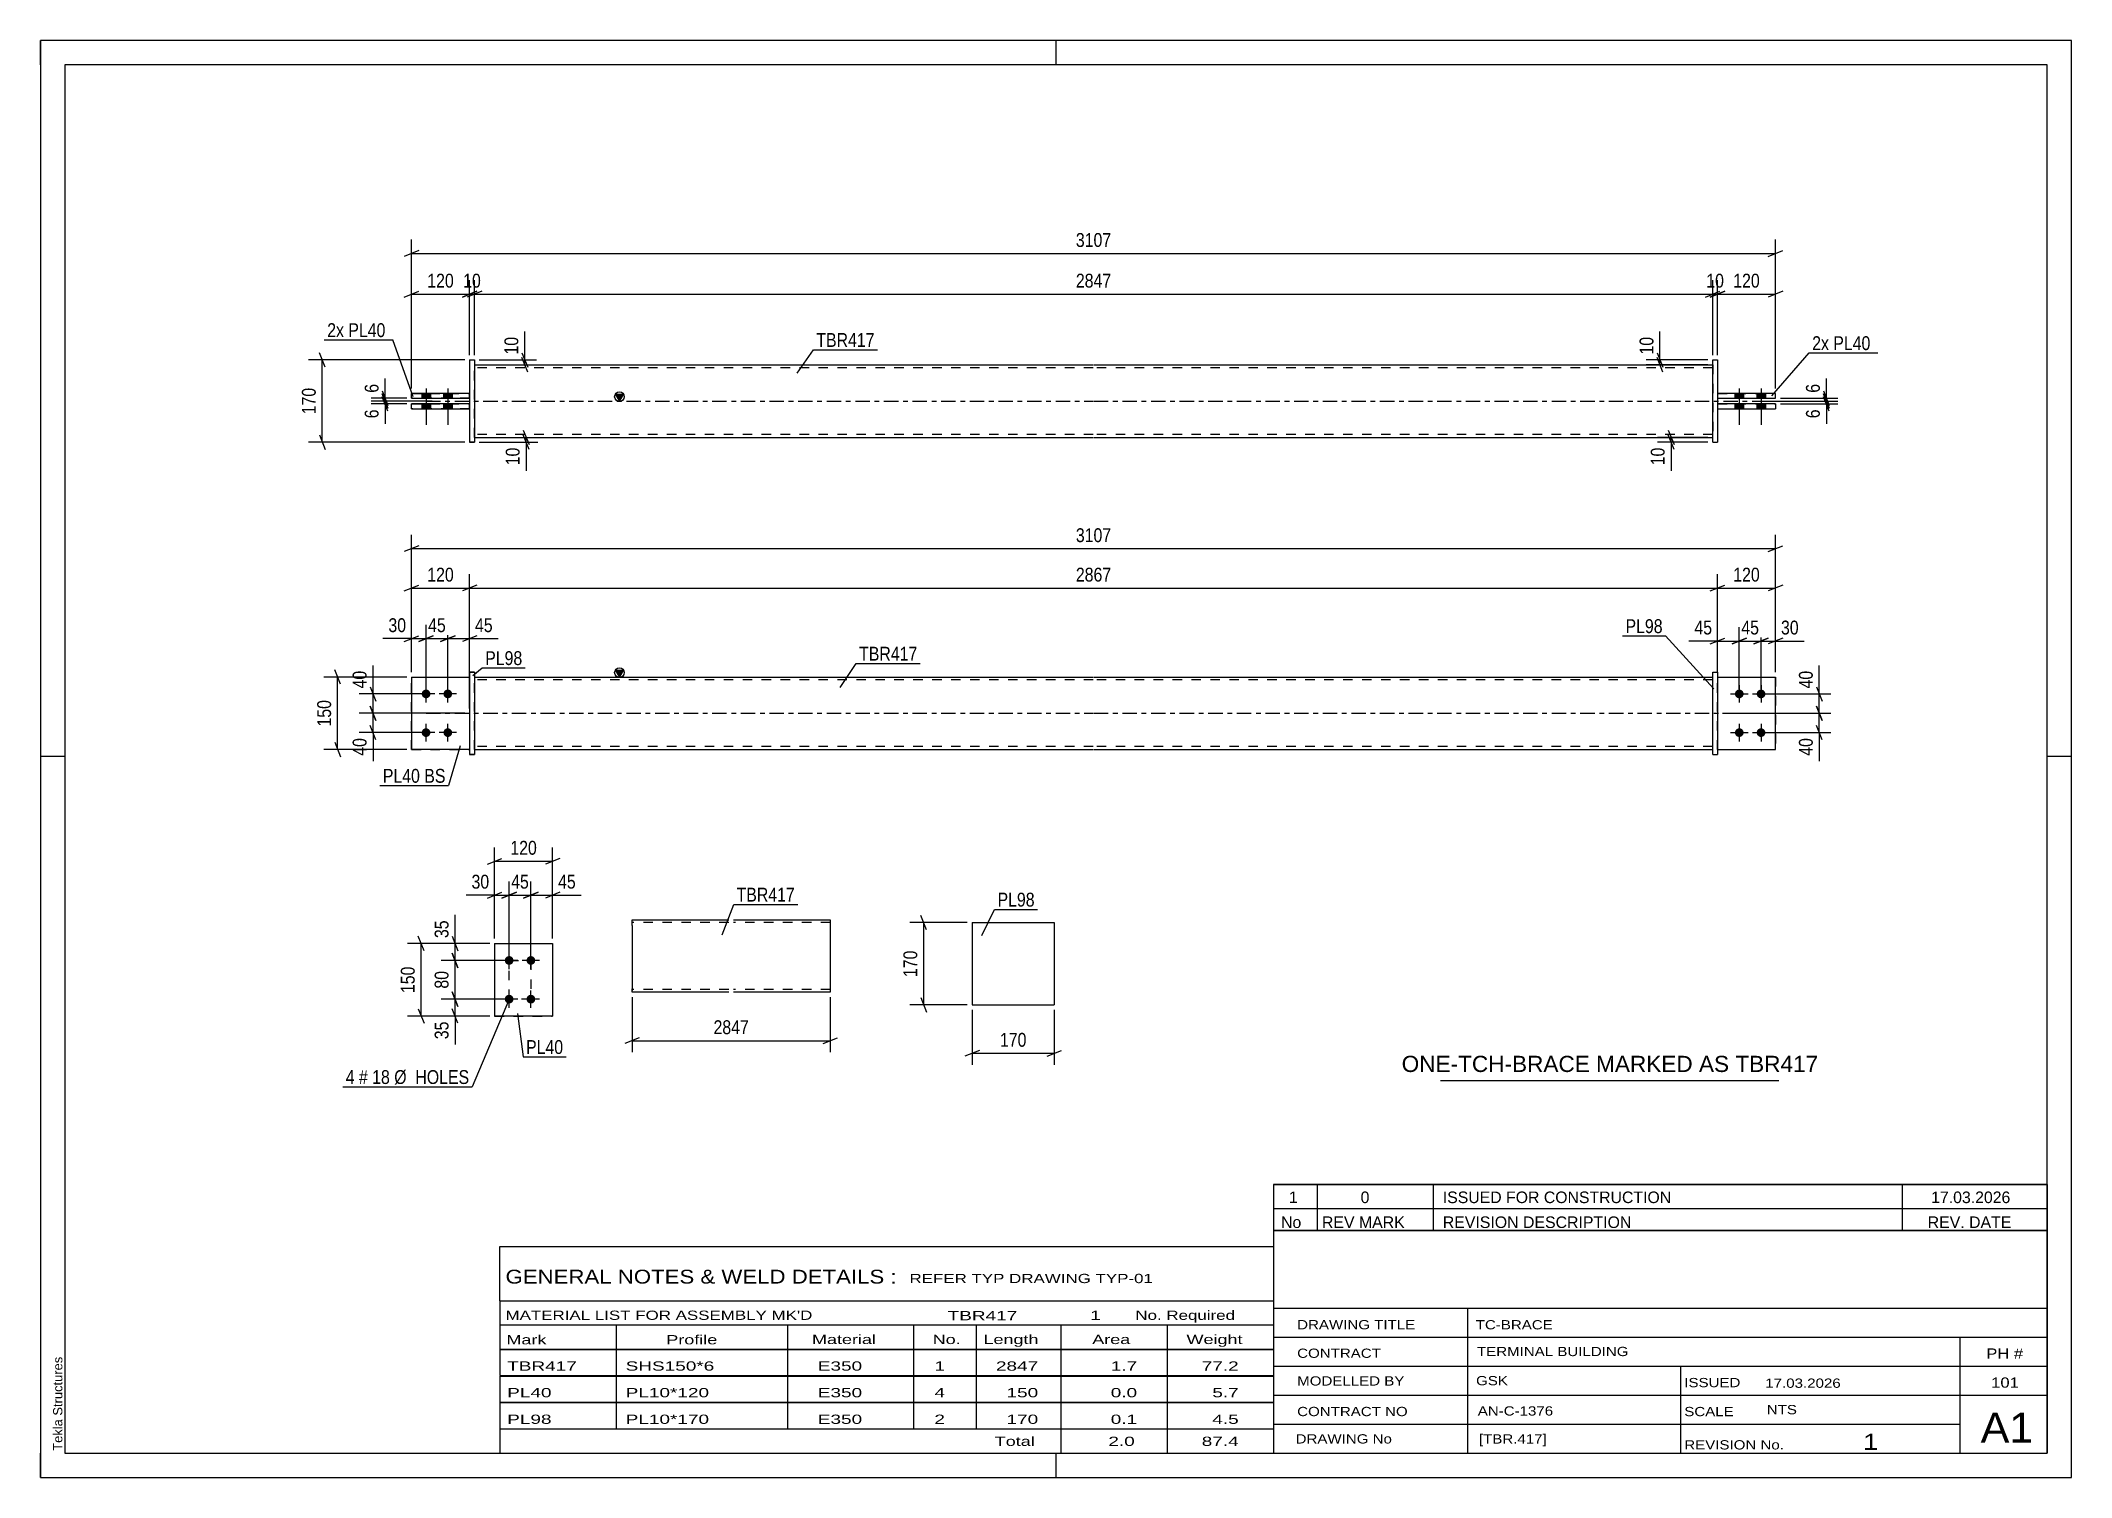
# Model space of a CAD drawing. Header units: millimetres. Extents: x 0 to 420, y 0 to 297.
import ezdxf

# ---------------------------------------------------------------- set-up
doc = ezdxf.new("R2010")
doc.units = ezdxf.units.MM
doc.linetypes.add('DXK_LINE_DOT2', pattern=[3.9198, 1.9599, -1.9599])
doc.linetypes.add('DXK_LINE_DOT3', pattern=[5.9187, 2.979, -0.9799, 0.9799, -0.9799])
doc.styles.add('Arial', font='ARIAL.TTF', dxfattribs={"height": 0.2})
doc.styles.add('Arial Narrow', font='ARIALN.TTF', dxfattribs={"height": 0.2})

# ---------------------------------------------------------------- blocks, each defined once
blk = doc.blocks.new('Unknown-580573826-1163')
at = {"color": 5, "linetype": 'Continuous'}
for p, q in [((420, 297), (0, 297)), ((0, 297), (0, 0)), ((0, 292), (0, 297)), ((210, 292), (210, 297)), ((420, 0), (420, 297)), ((415, 292), (5, 292)), ((5, 292), (5, 5)), ((415, 5), (415, 292)), ((5, 149), (0, 149)), ((420, 149), (415, 149)), ((0, 0), (0, 5)), ((5, 5), (415, 5)), ((210, 0), (210, 5)), ((0, 0), (420, 0))]:
    blk.add_line(p, q, dxfattribs=at)
at = {"color": 174, "linetype": 'Continuous', "style": 'Arial'}
blk.add_text('Tekla Structures', height=1.9102, rotation=90, dxfattribs=at).set_placement((4.5, 5.5))
blk = doc.blocks.new('Part-580573826-1761 - 1733')
at = {"color": 2, "linetype": 'Continuous'}
for p, q in [((76.72, 165.45), (88.72, 165.45)), ((76.72, 165.45), (76.72, 150.45)), ((88.72, 150.45), (76.72, 150.45)), ((76.72, 150.45), (76.72, 150.45))]:
    blk.add_line(p, q, dxfattribs=at)
at = {"color": 7, "linetype": 'DXK_LINE_DOT2'}
for p, q in [((76.72, 165.45), (88.72, 165.45)), ((88.72, 165.45), (88.72, 165.45)), ((88.72, 165.45), (88.72, 150.45)), ((76.72, 150.45), (88.72, 150.45)), ((76.72, 150.45), (76.72, 150.45))]:
    blk.add_line(p, q, dxfattribs=at)
blk = doc.blocks.new('Bolt-580573826-1735 - 1733')
at = {"linetype": 'Continuous'}
for points in [[(79.72, 161.05), (79.53, 161.07), (79.35, 161.13), (79.19, 161.23), (79.05, 161.35), (78.94, 161.5), (78.86, 161.68), (78.82, 161.86), (78.82, 162.05), (78.86, 162.23), (78.94, 162.4), (79.05, 162.56), (79.19, 162.68), (79.35, 162.78), (79.53, 162.83), (79.72, 162.85), (79.9, 162.83), (80.08, 162.78), (80.24, 162.68), (80.38, 162.56), (80.49, 162.4), (80.57, 162.23), (80.61, 162.05), (80.61, 161.86), (80.57, 161.68), (80.49, 161.5), (80.38, 161.35), (80.24, 161.23), (80.08, 161.13), (79.9, 161.07)], [(84.22, 161.05), (84.03, 161.07), (83.85, 161.13), (83.69, 161.23), (83.55, 161.35), (83.44, 161.5), (83.36, 161.68), (83.32, 161.86), (83.32, 162.05), (83.36, 162.23), (83.44, 162.4), (83.55, 162.56), (83.69, 162.68), (83.85, 162.78), (84.03, 162.83), (84.22, 162.85), (84.4, 162.83), (84.58, 162.78), (84.74, 162.68), (84.88, 162.56), (84.99, 162.4), (85.07, 162.23), (85.11, 162.05), (85.11, 161.86), (85.07, 161.68), (84.99, 161.5), (84.88, 161.35), (84.74, 161.23), (84.58, 161.13), (84.4, 161.07)], [(79.72, 153.05), (79.53, 153.07), (79.35, 153.13), (79.19, 153.23), (79.05, 153.35), (78.94, 153.5), (78.86, 153.68), (78.82, 153.86), (78.82, 154.05), (78.86, 154.23), (78.94, 154.4), (79.05, 154.56), (79.19, 154.68), (79.35, 154.78), (79.53, 154.83), (79.72, 154.85), (79.9, 154.83), (80.08, 154.78), (80.24, 154.68), (80.38, 154.56), (80.49, 154.4), (80.57, 154.23), (80.61, 154.05), (80.61, 153.86), (80.57, 153.68), (80.49, 153.5), (80.38, 153.35), (80.24, 153.23), (80.08, 153.13), (79.9, 153.07)], [(84.22, 153.05), (84.03, 153.07), (83.85, 153.13), (83.69, 153.23), (83.55, 153.35), (83.44, 153.5), (83.36, 153.68), (83.32, 153.86), (83.32, 154.05), (83.36, 154.23), (83.44, 154.4), (83.55, 154.56), (83.69, 154.68), (83.85, 154.78), (84.03, 154.83), (84.22, 154.85), (84.4, 154.83), (84.58, 154.78), (84.74, 154.68), (84.88, 154.56), (84.99, 154.4), (85.07, 154.23), (85.11, 154.05), (85.11, 153.86), (85.07, 153.68), (84.99, 153.5), (84.88, 153.35), (84.74, 153.23), (84.58, 153.13), (84.4, 153.07)]]:
    blk.add_hatch(color=1, dxfattribs=at).paths.add_polyline_path(points)
at = {"color": 1, "linetype": 'Continuous'}
for p, q in [((81.52, 161.95), (77.92, 161.95)), ((79.72, 160.15), (79.72, 163.75)), ((86.02, 161.95), (82.42, 161.95)), ((84.22, 160.15), (84.22, 163.75)), ((79.72, 152.15), (79.72, 155.75)), ((84.22, 152.15), (84.22, 155.75)), ((81.52, 153.95), (77.92, 153.95)), ((86.02, 153.95), (82.42, 153.95))]:
    blk.add_line(p, q, dxfattribs=at)
blk = doc.blocks.new('Bolt-580573826-1736 - 1733')
at = {"linetype": 'Continuous'}
for points in [[(351.32, 162.85), (351.5, 162.83), (351.68, 162.78), (351.84, 162.68), (351.98, 162.56), (352.09, 162.4), (352.17, 162.23), (352.21, 162.05), (352.21, 161.86), (352.17, 161.68), (352.09, 161.5), (351.98, 161.35), (351.84, 161.23), (351.68, 161.13), (351.5, 161.07), (351.32, 161.05), (351.13, 161.07), (350.95, 161.13), (350.79, 161.23), (350.65, 161.35), (350.54, 161.5), (350.46, 161.68), (350.42, 161.86), (350.42, 162.05), (350.46, 162.23), (350.54, 162.4), (350.65, 162.56), (350.79, 162.68), (350.95, 162.78), (351.13, 162.83)], [(355.82, 162.85), (356, 162.83), (356.18, 162.78), (356.34, 162.68), (356.48, 162.56), (356.59, 162.4), (356.67, 162.23), (356.71, 162.05), (356.71, 161.86), (356.67, 161.68), (356.59, 161.5), (356.48, 161.35), (356.34, 161.23), (356.18, 161.13), (356, 161.07), (355.82, 161.05), (355.63, 161.07), (355.45, 161.13), (355.29, 161.23), (355.15, 161.35), (355.04, 161.5), (354.96, 161.68), (354.92, 161.86), (354.92, 162.05), (354.96, 162.23), (355.04, 162.4), (355.15, 162.56), (355.29, 162.68), (355.45, 162.78), (355.63, 162.83)], [(351.32, 154.85), (351.5, 154.83), (351.68, 154.78), (351.84, 154.68), (351.98, 154.56), (352.09, 154.4), (352.17, 154.23), (352.21, 154.05), (352.21, 153.86), (352.17, 153.68), (352.09, 153.5), (351.98, 153.35), (351.84, 153.23), (351.68, 153.13), (351.5, 153.07), (351.32, 153.05), (351.13, 153.07), (350.95, 153.13), (350.79, 153.23), (350.65, 153.35), (350.54, 153.5), (350.46, 153.68), (350.42, 153.86), (350.42, 154.05), (350.46, 154.23), (350.54, 154.4), (350.65, 154.56), (350.79, 154.68), (350.95, 154.78), (351.13, 154.83)], [(355.82, 154.85), (356, 154.83), (356.18, 154.78), (356.34, 154.68), (356.48, 154.56), (356.59, 154.4), (356.67, 154.23), (356.71, 154.05), (356.71, 153.86), (356.67, 153.68), (356.59, 153.5), (356.48, 153.35), (356.34, 153.23), (356.18, 153.13), (356, 153.07), (355.82, 153.05), (355.63, 153.07), (355.45, 153.13), (355.29, 153.23), (355.15, 153.35), (355.04, 153.5), (354.96, 153.68), (354.92, 153.86), (354.92, 154.05), (354.96, 154.23), (355.04, 154.4), (355.15, 154.56), (355.29, 154.68), (355.45, 154.78), (355.63, 154.83)]]:
    blk.add_hatch(color=1, dxfattribs=at).paths.add_polyline_path(points)
at = {"color": 1, "linetype": 'Continuous'}
for p, q in [((349.52, 161.95), (353.12, 161.95)), ((351.32, 163.75), (351.32, 160.15)), ((354.02, 161.95), (357.62, 161.95)), ((355.82, 163.75), (355.82, 160.15)), ((351.32, 155.75), (351.32, 152.15)), ((355.82, 155.75), (355.82, 152.15)), ((349.52, 153.95), (353.12, 153.95)), ((354.02, 153.95), (357.62, 153.95))]:
    blk.add_line(p, q, dxfattribs=at)
blk = doc.blocks.new('Part-580573826-1741 - 1733')
at = {"linetype": 'Continuous'}
blk.add_hatch(color=2, dxfattribs=at).paths.add_polyline_path([(119.72, 165.45), (118.92, 166.85), (120.52, 166.85)])
at = {"color": 2, "linetype": 'Continuous'}
for p, q in [((89.72, 165.45), (217.72, 165.45)), ((119.72, 165.45), (118.92, 166.85)), ((118.92, 166.85), (120.52, 166.85)), ((120.52, 166.85), (119.72, 165.45)), ((217.82, 165.45), (345.82, 165.45)), ((89.72, 150.45), (217.72, 150.45)), ((217.82, 150.45), (345.82, 150.45))]:
    blk.add_line(p, q, dxfattribs=at)
at = {"color": 7, "linetype": 'DXK_LINE_DOT2'}
for p, q in [((89.72, 150.45), (89.72, 165.45)), ((217.72, 164.85), (89.72, 164.85)), ((345.82, 164.85), (217.82, 164.85)), ((345.82, 150.45), (345.82, 165.45)), ((217.72, 151.05), (89.72, 151.05)), ((345.82, 151.05), (217.82, 151.05))]:
    blk.add_line(p, q, dxfattribs=at)
at = {"color": 7, "linetype": 'DXK_LINE_DOT3'}
for p, q in [((79.72, 157.95), (217.72, 157.95)), ((217.82, 157.95), (355.82, 157.95))]:
    blk.add_line(p, q, dxfattribs=at)
at = {"color": 2, "linetype": 'Continuous'}
blk.add_circle((119.72, 166.35), 1, dxfattribs=at)
blk = doc.blocks.new('Part-580573826-1756 - 1733')
at = {"color": 2, "linetype": 'Continuous'}
for p, q in [((89.72, 166.45), (88.72, 166.45)), ((88.72, 166.45), (88.72, 149.45)), ((89.72, 166.45), (89.72, 166.45)), ((89.72, 166.45), (89.72, 149.45)), ((88.72, 149.45), (89.72, 149.45))]:
    blk.add_line(p, q, dxfattribs=at)
at = {"color": 7, "linetype": 'DXK_LINE_DOT2'}
for p, q in [((88.72, 166.45), (89.72, 166.45)), ((89.72, 149.45), (88.72, 149.45))]:
    blk.add_line(p, q, dxfattribs=at)
blk = doc.blocks.new('Part-580573826-1766 - 1733')
at = {"color": 7, "linetype": 'DXK_LINE_DOT2'}
for p, q in [((76.72, 165.45), (88.72, 165.45)), ((76.72, 165.45), (88.72, 165.45)), ((76.72, 150.45), (76.72, 165.45)), ((88.72, 165.45), (88.72, 165.45)), ((88.72, 165.45), (88.72, 150.45)), ((76.72, 150.45), (88.72, 150.45)), ((88.72, 150.45), (76.72, 150.45)), ((76.72, 150.45), (76.72, 150.45))]:
    blk.add_line(p, q, dxfattribs=at)
blk = doc.blocks.new('Part-580573826-1771 - 1733')
at = {"color": 2, "linetype": 'Continuous'}
for p, q in [((345.82, 166.45), (346.82, 166.45)), ((345.82, 149.45), (345.82, 166.45)), ((346.82, 166.45), (346.82, 149.45)), ((345.82, 149.45), (345.82, 149.45)), ((345.82, 149.45), (346.82, 149.45))]:
    blk.add_line(p, q, dxfattribs=at)
at = {"color": 7, "linetype": 'DXK_LINE_DOT2'}
for p, q in [((345.82, 166.45), (346.82, 166.45)), ((345.82, 149.45), (346.82, 149.45))]:
    blk.add_line(p, q, dxfattribs=at)
blk = doc.blocks.new('Part-580573826-1796 - 1733')
at = {"color": 2, "linetype": 'Continuous'}
for p, q in [((346.82, 165.45), (358.82, 165.45)), ((358.82, 165.45), (358.82, 165.45)), ((358.82, 150.45), (358.82, 165.45)), ((346.82, 150.45), (358.82, 150.45))]:
    blk.add_line(p, q, dxfattribs=at)
at = {"color": 7, "linetype": 'DXK_LINE_DOT2'}
for p, q in [((346.82, 165.45), (358.82, 165.45)), ((346.82, 150.45), (346.82, 165.45)), ((346.82, 150.45), (346.82, 150.45)), ((346.82, 150.45), (358.82, 150.45))]:
    blk.add_line(p, q, dxfattribs=at)
blk = doc.blocks.new('Part-580573826-1801 - 1733')
at = {"color": 7, "linetype": 'DXK_LINE_DOT2'}
for p, q in [((346.82, 165.45), (358.82, 165.45)), ((346.82, 150.45), (346.82, 165.45)), ((346.82, 165.45), (358.82, 165.45)), ((358.82, 165.45), (358.82, 165.45)), ((358.82, 165.45), (358.82, 150.45)), ((346.82, 150.45), (346.82, 150.45)), ((346.82, 150.45), (358.82, 150.45)), ((346.82, 150.45), (358.82, 150.45))]:
    blk.add_line(p, q, dxfattribs=at)
blk = doc.blocks.new('Part-580573826-1418 - 1390')
at = {"color": 2, "linetype": 'Continuous'}
for p, q in [((358.82, 224.09), (346.82, 224.09)), ((346.82, 223.09), (358.82, 223.09)), ((358.82, 223.09), (358.82, 224.09))]:
    blk.add_line(p, q, dxfattribs=at)
at = {"color": 7, "linetype": 'DXK_LINE_DOT2'}
for p, q in [((346.82, 224.09), (346.82, 223.09)), ((346.82, 224.09), (358.82, 224.09)), ((346.82, 223.09), (358.82, 223.09))]:
    blk.add_line(p, q, dxfattribs=at)
blk = doc.blocks.new('Part-580573826-1440 - 1390')
at = {"linetype": 'Continuous'}
blk.add_hatch(color=2, dxfattribs=at).paths.add_polyline_path([(119.72, 222.49), (118.92, 223.89), (120.52, 223.89)])
at = {"color": 2, "linetype": 'Continuous'}
for p, q in [((89.72, 229.99), (217.72, 229.99)), ((217.82, 229.99), (345.82, 229.99)), ((119.72, 222.49), (118.92, 223.89)), ((118.92, 223.89), (120.52, 223.89)), ((120.52, 223.89), (119.72, 222.49)), ((89.72, 214.99), (217.72, 214.99)), ((217.82, 214.99), (345.82, 214.99))]:
    blk.add_line(p, q, dxfattribs=at)
at = {"color": 7, "linetype": 'DXK_LINE_DOT2'}
for p, q in [((89.72, 214.99), (89.72, 229.99)), ((217.72, 229.39), (89.72, 229.39)), ((345.82, 229.39), (217.82, 229.39)), ((345.82, 229.99), (345.82, 214.99)), ((217.72, 215.59), (89.72, 215.59)), ((345.82, 215.59), (217.82, 215.59))]:
    blk.add_line(p, q, dxfattribs=at)
at = {"color": 7, "linetype": 'DXK_LINE_DOT3'}
for p, q in [((79.72, 222.49), (217.72, 222.49)), ((217.82, 222.49), (355.82, 222.49))]:
    blk.add_line(p, q, dxfattribs=at)
at = {"color": 2, "linetype": 'Continuous'}
blk.add_circle((119.72, 223.39), 1, dxfattribs=at)
blk = doc.blocks.new('Bolt-580573826-1424 - 1390')
at = {"linetype": 'Continuous'}
for points in [[(78.82, 223.09), (80.62, 223.09), (80.62, 224.09), (78.82, 224.09)], [(78.82, 223.09), (80.62, 223.09), (80.62, 224.09), (78.82, 224.09)], [(83.32, 223.09), (85.12, 223.09), (85.12, 224.09), (83.32, 224.09)], [(83.32, 223.09), (85.12, 223.09), (85.12, 224.09), (83.32, 224.09)], [(78.82, 220.89), (80.62, 220.89), (80.62, 221.89), (78.82, 221.89)], [(78.82, 220.89), (80.62, 220.89), (80.62, 221.89), (78.82, 221.89)], [(83.32, 220.89), (85.12, 220.89), (85.12, 221.89), (83.32, 221.89)], [(83.32, 220.89), (85.12, 220.89), (85.12, 221.89), (83.32, 221.89)]]:
    blk.add_hatch(color=1, dxfattribs=at).paths.add_polyline_path(points)
at = {"color": 1, "linetype": 'Continuous'}
for p, q in [((78.82, 224.09), (78.82, 223.09)), ((78.82, 224.09), (78.82, 223.09)), ((79.72, 225.09), (79.72, 217.59)), ((79.72, 225.09), (79.72, 217.59)), ((80.62, 224.09), (80.62, 223.09)), ((80.62, 224.09), (80.62, 223.09)), ((83.32, 224.09), (83.32, 223.09)), ((83.32, 224.09), (83.32, 223.09)), ((84.22, 225.09), (84.22, 217.59)), ((84.22, 225.09), (84.22, 217.59)), ((85.12, 224.09), (85.12, 223.09)), ((85.12, 224.09), (85.12, 223.09)), ((78.82, 221.89), (78.82, 220.89)), ((78.82, 221.89), (78.82, 220.89)), ((80.62, 221.89), (80.62, 220.89)), ((80.62, 221.89), (80.62, 220.89)), ((83.32, 221.89), (83.32, 220.89)), ((83.32, 221.89), (83.32, 220.89)), ((85.12, 221.89), (85.12, 220.89)), ((85.12, 221.89), (85.12, 220.89))]:
    blk.add_line(p, q, dxfattribs=at)
blk = doc.blocks.new('Bolt-580573826-1425 - 1390')
at = {"linetype": 'Continuous'}
for points in [[(352.22, 224.09), (350.42, 224.09), (350.42, 223.09), (352.22, 223.09)], [(352.22, 224.09), (350.42, 224.09), (350.42, 223.09), (352.22, 223.09)], [(356.72, 224.09), (354.92, 224.09), (354.92, 223.09), (356.72, 223.09)], [(356.72, 224.09), (354.92, 224.09), (354.92, 223.09), (356.72, 223.09)], [(352.22, 221.89), (350.42, 221.89), (350.42, 220.89), (352.22, 220.89)], [(352.22, 221.89), (350.42, 221.89), (350.42, 220.89), (352.22, 220.89)], [(356.72, 221.89), (354.92, 221.89), (354.92, 220.89), (356.72, 220.89)], [(356.72, 221.89), (354.92, 221.89), (354.92, 220.89), (356.72, 220.89)]]:
    blk.add_hatch(color=1, dxfattribs=at).paths.add_polyline_path(points)
at = {"color": 1, "linetype": 'Continuous'}
for p, q in [((350.42, 224.09), (350.42, 223.09)), ((350.42, 224.09), (350.42, 223.09)), ((351.32, 225.09), (351.32, 217.59)), ((351.32, 225.09), (351.32, 217.59)), ((352.22, 224.09), (352.22, 223.09)), ((352.22, 224.09), (352.22, 223.09)), ((354.92, 224.09), (354.92, 223.09)), ((354.92, 224.09), (354.92, 223.09)), ((355.82, 225.09), (355.82, 217.59)), ((355.82, 225.09), (355.82, 217.59)), ((356.72, 224.09), (356.72, 223.09)), ((356.72, 224.09), (356.72, 223.09)), ((350.42, 221.89), (350.42, 220.89)), ((350.42, 221.89), (350.42, 220.89)), ((352.22, 221.89), (352.22, 220.89)), ((352.22, 221.89), (352.22, 220.89)), ((354.92, 221.89), (354.92, 220.89)), ((354.92, 221.89), (354.92, 220.89)), ((356.72, 221.89), (356.72, 220.89)), ((356.72, 221.89), (356.72, 220.89))]:
    blk.add_line(p, q, dxfattribs=at)
blk = doc.blocks.new('Part-580573826-1445 - 1390')
at = {"color": 2, "linetype": 'Continuous'}
for p, q in [((358.82, 221.89), (346.82, 221.89)), ((346.82, 220.89), (358.82, 220.89)), ((358.82, 221.89), (358.82, 220.89))]:
    blk.add_line(p, q, dxfattribs=at)
at = {"color": 7, "linetype": 'DXK_LINE_DOT2'}
for p, q in [((346.82, 221.89), (346.82, 220.89)), ((346.82, 221.89), (358.82, 221.89)), ((346.82, 220.89), (358.82, 220.89))]:
    blk.add_line(p, q, dxfattribs=at)
blk = doc.blocks.new('Part-580573826-1446 - 1390')
at = {"color": 2, "linetype": 'Continuous'}
for p, q in [((345.82, 230.99), (345.82, 230.99)), ((345.82, 213.99), (345.82, 230.99)), ((345.82, 230.99), (346.82, 230.99)), ((346.82, 230.99), (346.82, 230.99)), ((346.82, 230.99), (346.82, 213.99)), ((345.82, 213.99), (346.82, 213.99)), ((345.82, 213.99), (345.82, 213.99)), ((346.82, 213.99), (346.82, 213.99))]:
    blk.add_line(p, q, dxfattribs=at)
at = {"color": 7, "linetype": 'DXK_LINE_DOT2'}
for p, q in [((345.82, 230.99), (346.82, 230.99)), ((345.82, 213.99), (346.82, 213.99)), ((346.82, 213.99), (346.82, 213.99))]:
    blk.add_line(p, q, dxfattribs=at)
blk = doc.blocks.new('Part-580573826-1451 - 1390')
at = {"color": 2, "linetype": 'Continuous'}
for p, q in [((88.72, 224.09), (76.72, 224.09)), ((76.72, 223.09), (76.72, 224.09)), ((76.72, 223.09), (88.72, 223.09)), ((76.72, 223.09), (76.72, 223.09))]:
    blk.add_line(p, q, dxfattribs=at)
at = {"color": 7, "linetype": 'DXK_LINE_DOT2'}
for p, q in [((76.72, 224.09), (88.72, 224.09)), ((88.72, 223.09), (76.72, 223.09)), ((88.72, 223.09), (88.72, 224.09))]:
    blk.add_line(p, q, dxfattribs=at)
blk = doc.blocks.new('Part-580573826-1456 - 1390')
at = {"color": 2, "linetype": 'Continuous'}
for p, q in [((88.72, 221.89), (76.72, 221.89)), ((76.72, 220.89), (76.72, 221.89)), ((76.72, 220.89), (88.72, 220.89)), ((76.72, 220.89), (76.72, 220.89))]:
    blk.add_line(p, q, dxfattribs=at)
at = {"color": 7, "linetype": 'DXK_LINE_DOT2'}
for p, q in [((76.72, 221.89), (88.72, 221.89)), ((88.72, 220.89), (76.72, 220.89)), ((88.72, 220.89), (88.72, 221.89))]:
    blk.add_line(p, q, dxfattribs=at)
blk = doc.blocks.new('Part-580573826-1457 - 1390')
at = {"color": 2, "linetype": 'Continuous'}
for p, q in [((88.72, 230.99), (89.72, 230.99)), ((88.72, 230.99), (88.72, 213.99)), ((89.72, 230.99), (89.72, 230.99)), ((89.72, 230.99), (89.72, 213.99)), ((89.72, 213.99), (88.72, 213.99)), ((88.72, 213.99), (88.72, 213.99))]:
    blk.add_line(p, q, dxfattribs=at)
at = {"color": 7, "linetype": 'DXK_LINE_DOT2'}
for p, q in [((88.72, 230.99), (89.72, 230.99)), ((88.72, 213.99), (89.72, 213.99)), ((88.72, 213.99), (88.72, 213.99))]:
    blk.add_line(p, q, dxfattribs=at)
blk = doc.blocks.new('Part-580573826-2157 - 2117')
at = {"color": 2, "linetype": 'Continuous'}
for p, q in [((93.9, 110.36), (105.9, 110.36)), ((93.9, 110.36), (93.9, 95.36)), ((105.9, 110.36), (105.9, 110.36)), ((105.9, 110.36), (105.9, 95.36)), ((105.9, 95.36), (93.9, 95.36)), ((93.9, 95.36), (93.9, 95.36))]:
    blk.add_line(p, q, dxfattribs=at)
at = {"color": 7, "linetype": 'DXK_LINE_DOT2'}
for p, q in [((93.9, 110.36), (105.9, 110.36)), ((105.9, 110.36), (105.9, 110.36)), ((93.9, 95.36), (105.9, 95.36))]:
    blk.add_line(p, q, dxfattribs=at)
blk = doc.blocks.new('Bolt-580573826-2152 - 2117')
at = {"linetype": 'Continuous'}
for points in [[(96.9, 107.76), (97.08, 107.74), (97.26, 107.68), (97.43, 107.58), (97.57, 107.46), (97.68, 107.31), (97.75, 107.13), (97.79, 106.95), (97.79, 106.76), (97.75, 106.58), (97.68, 106.41), (97.57, 106.25), (97.43, 106.13), (97.26, 106.03), (97.08, 105.98), (96.9, 105.96), (96.71, 105.98), (96.53, 106.03), (96.37, 106.13), (96.23, 106.25), (96.12, 106.41), (96.04, 106.58), (96, 106.76), (96, 106.95), (96.04, 107.13), (96.12, 107.31), (96.23, 107.46), (96.37, 107.58), (96.53, 107.68), (96.71, 107.74)], [(101.4, 107.76), (101.58, 107.74), (101.76, 107.68), (101.93, 107.58), (102.07, 107.46), (102.18, 107.31), (102.25, 107.13), (102.29, 106.95), (102.29, 106.76), (102.25, 106.58), (102.18, 106.41), (102.07, 106.25), (101.93, 106.13), (101.76, 106.03), (101.58, 105.98), (101.4, 105.96), (101.21, 105.98), (101.03, 106.03), (100.87, 106.13), (100.73, 106.25), (100.62, 106.41), (100.54, 106.58), (100.5, 106.76), (100.5, 106.95), (100.54, 107.13), (100.62, 107.31), (100.73, 107.46), (100.87, 107.58), (101.03, 107.68), (101.21, 107.74)], [(96.9, 99.76), (97.08, 99.74), (97.26, 99.68), (97.43, 99.58), (97.57, 99.46), (97.68, 99.31), (97.75, 99.13), (97.79, 98.95), (97.79, 98.76), (97.75, 98.58), (97.68, 98.41), (97.57, 98.25), (97.43, 98.13), (97.26, 98.03), (97.08, 97.98), (96.9, 97.96), (96.71, 97.98), (96.53, 98.03), (96.37, 98.13), (96.23, 98.25), (96.12, 98.41), (96.04, 98.58), (96, 98.76), (96, 98.95), (96.04, 99.13), (96.12, 99.31), (96.23, 99.46), (96.37, 99.58), (96.53, 99.68), (96.71, 99.74)], [(101.4, 99.76), (101.58, 99.74), (101.76, 99.68), (101.93, 99.58), (102.07, 99.46), (102.18, 99.31), (102.25, 99.13), (102.29, 98.95), (102.29, 98.76), (102.25, 98.58), (102.18, 98.41), (102.07, 98.25), (101.93, 98.13), (101.76, 98.03), (101.58, 97.98), (101.4, 97.96), (101.21, 97.98), (101.03, 98.03), (100.87, 98.13), (100.73, 98.25), (100.62, 98.41), (100.54, 98.58), (100.5, 98.76), (100.5, 98.95), (100.54, 99.13), (100.62, 99.31), (100.73, 99.46), (100.87, 99.58), (101.03, 99.68), (101.21, 99.74)]]:
    blk.add_hatch(color=1, dxfattribs=at).paths.add_polyline_path(points)
at = {"color": 1, "linetype": 'Continuous'}
for p, q in [((98.7, 106.86), (95.1, 106.86)), ((96.9, 105.06), (96.9, 108.66)), ((103.2, 106.86), (99.6, 106.86)), ((101.4, 105.06), (101.4, 108.66)), ((98.7, 98.86), (95.1, 98.86)), ((96.9, 97.06), (96.9, 100.66)), ((103.2, 98.86), (99.6, 98.86)), ((101.4, 97.06), (101.4, 100.66))]:
    blk.add_line(p, q, dxfattribs=at)
blk = doc.blocks.new('Part-580573826-2288 - 2282')
at = {"color": 2, "linetype": 'Continuous'}
for p, q in [((192.65, 114.67), (192.65, 97.67)), ((192.65, 114.67), (209.65, 114.67)), ((209.65, 114.67), (209.65, 97.67)), ((192.65, 97.67), (209.65, 97.67))]:
    blk.add_line(p, q, dxfattribs=at)
blk = doc.blocks.new('Part-580573826-2314 - 2307')
at = {"color": 2, "linetype": 'Continuous'}
for p, q in [((122.32, 114.07), (122.32, 115.27)), ((122.32, 115.27), (142.32, 115.27)), ((122.32, 114.07), (122.32, 101.01)), ((143.32, 115.27), (163.32, 115.27)), ((163.32, 115.27), (163.32, 115.18)), ((163.32, 115.18), (163.32, 114.07)), ((163.32, 114.07), (163.32, 100.27)), ((122.32, 100.36), (122.32, 101.01)), ((122.32, 100.27), (122.32, 100.36)), ((142.32, 100.27), (122.32, 100.27)), ((163.32, 100.27), (143.32, 100.27))]:
    blk.add_line(p, q, dxfattribs=at)
at = {"color": 7, "linetype": 'DXK_LINE_DOT2'}
for p, q in [((142.32, 114.67), (122.32, 114.67)), ((163.32, 114.67), (143.32, 114.67)), ((163.32, 114.92), (163.32, 114.07)), ((122.32, 101.01), (122.32, 100.62)), ((122.32, 100.87), (122.32, 100.92)), ((142.32, 100.87), (122.32, 100.87)), ((163.32, 100.87), (143.32, 100.87)), ((163.32, 100.92), (163.32, 101.01)), ((163.32, 100.87), (163.32, 100.92)), ((163.32, 100.87), (163.32, 100.92))]:
    blk.add_line(p, q, dxfattribs=at)
blk = doc.blocks.new('Rectangle-580573826-2267 - 2117')
at = {"color": 1, "linetype": 'DXK_LINE_DOT2'}
blk.add_lwpolyline([(96.9, 106.86), (101.4, 106.86), (101.4, 98.86), (96.9, 98.86), (96.9, 106.86)], close=True, dxfattribs=at)
blk = doc.blocks.new('StraightDimension-580573826-1850 - 1733')
at = {"color": 7, "linetype": 'Continuous'}
for p, q in [((76.72, 166.45), (76.72, 194.83)), ((358.82, 166.45), (358.82, 194.83)), ((78.22, 192.58), (75.22, 191.38)), ((76.72, 191.98), (358.82, 191.98)), ((357.32, 191.38), (360.32, 192.58))]:
    blk.add_line(p, q, dxfattribs=at)
at = {"color": 0}
blk.add_wipeout([(222.02, 192.73), (222.02, 196.93), (213.51, 196.93), (213.51, 192.73)], dxfattribs=at)
at = {"color": 3, "style": 'Arial Narrow'}
blk.add_text('3107', height=2.863, dxfattribs=at).set_placement((214.11, 193.33))
blk = doc.blocks.new('StraightDimension-580573826-1879 - 1733')
at = {"color": 7, "linetype": 'Continuous'}
for p, q in [((356.82, 161.95), (370.26, 161.95)), ((367.26, 163.45), (368.46, 160.45)), ((367.86, 157.95), (367.86, 161.95)), ((347.82, 157.95), (370.26, 157.95)), ((368.46, 156.45), (367.26, 159.45))]:
    blk.add_line(p, q, dxfattribs=at)
at = {"color": 0}
blk.add_wipeout([(367.11, 167.34), (362.91, 167.34), (362.91, 162.48), (367.11, 162.48)], dxfattribs=at)
at = {"color": 7, "linetype": 'Continuous'}
blk.add_line((367.86, 161.95), (367.86, 167.86), dxfattribs=at)
blk.add_line((367.86, 161.95), (367.86, 167.86), dxfattribs=at)
at = {"color": 3, "style": 'Arial Narrow'}
blk.add_text('40', height=2.863, rotation=90.0002, dxfattribs=at).set_placement((366.51, 163.08))
blk = doc.blocks.new('StraightDimension-580573826-1994 - 1733')
at = {"color": 7, "linetype": 'Continuous'}
for p, q in [((87.72, 157.95), (65.9, 157.95)), ((68.15, 159.45), (69.35, 156.45)), ((69.35, 152.45), (68.15, 155.45)), ((68.75, 153.95), (68.75, 157.95)), ((78.72, 153.95), (65.9, 153.95))]:
    blk.add_line(p, q, dxfattribs=at)
at = {"color": 0}
blk.add_wipeout([(68, 153.43), (63.8, 153.43), (63.8, 148.57), (68, 148.57)], dxfattribs=at)
at = {"color": 7, "linetype": 'Continuous'}
blk.add_line((68.75, 153.95), (68.75, 148.05), dxfattribs=at)
blk.add_line((68.75, 153.95), (68.75, 148.05), dxfattribs=at)
at = {"color": 3, "style": 'Arial Narrow'}
blk.add_text('40', height=2.863, rotation=90.0002, dxfattribs=at).set_placement((67.4, 149.17))
blk = doc.blocks.new('StraightDimension-580573826-1804 - 1733')
at = {"color": 7, "linetype": 'Continuous'}
for p, q in [((354.32, 172.29), (357.32, 173.49)), ((355.82, 162.95), (355.82, 175.74)), ((355.82, 172.89), (358.82, 172.89)), ((360.32, 173.49), (357.32, 172.29)), ((358.82, 166.45), (358.82, 175.74))]:
    blk.add_line(p, q, dxfattribs=at)
at = {"color": 0}
blk.add_wipeout([(364.2, 173.64), (364.2, 177.84), (359.34, 177.84), (359.34, 173.64)], dxfattribs=at)
at = {"color": 7, "linetype": 'Continuous'}
blk.add_line((358.82, 172.89), (364.72, 172.89), dxfattribs=at)
blk.add_line((358.82, 172.89), (364.72, 172.89), dxfattribs=at)
at = {"color": 3, "style": 'Arial Narrow'}
blk.add_text('30', height=2.863, dxfattribs=at).set_placement((359.94, 174.24))
blk = doc.blocks.new('StraightDimension-580573826-1820 - 1733')
at = {"color": 7, "linetype": 'Continuous'}
for p, q in [((349.82, 172.29), (352.82, 173.49)), ((351.32, 162.95), (351.32, 175.74)), ((351.32, 172.89), (355.82, 172.89)), ((357.32, 173.49), (354.32, 172.29)), ((355.82, 162.95), (355.82, 175.74))]:
    blk.add_line(p, q, dxfattribs=at)
at = {"color": 0}
blk.add_wipeout([(355.99, 173.64), (355.99, 177.84), (351.14, 177.84), (351.14, 173.64)], dxfattribs=at)
at = {"color": 3, "style": 'Arial Narrow'}
blk.add_text('45', height=2.863, dxfattribs=at).set_placement((351.74, 174.24))
blk = doc.blocks.new('StraightDimension-580573826-1833 - 1733')
at = {"color": 7, "linetype": 'Continuous'}
for p, q in [((345.32, 172.29), (348.32, 173.49)), ((346.82, 166.45), (346.82, 175.74)), ((346.82, 172.89), (351.32, 172.89)), ((352.82, 173.49), (349.82, 172.29)), ((351.32, 162.95), (351.32, 175.74))]:
    blk.add_line(p, q, dxfattribs=at)
at = {"color": 0}
blk.add_wipeout([(346.29, 173.64), (346.29, 177.84), (341.43, 177.84), (341.43, 173.64)], dxfattribs=at)
at = {"color": 7, "linetype": 'Continuous'}
blk.add_line((346.82, 172.89), (340.91, 172.89), dxfattribs=at)
blk.add_line((346.82, 172.89), (340.91, 172.89), dxfattribs=at)
at = {"color": 3, "style": 'Arial Narrow'}
blk.add_text('45', height=2.863, dxfattribs=at).set_placement((342.03, 174.24))
blk = doc.blocks.new('StraightDimension-580573826-1870 - 1733')
at = {"color": 7, "linetype": 'Continuous'}
for p, q in [((347.82, 157.95), (370.26, 157.95)), ((367.26, 159.45), (368.46, 156.45)), ((368.46, 152.45), (367.26, 155.45)), ((367.86, 153.95), (367.86, 157.95)), ((356.82, 153.95), (370.26, 153.95))]:
    blk.add_line(p, q, dxfattribs=at)
at = {"color": 0}
blk.add_wipeout([(367.11, 153.43), (362.91, 153.43), (362.91, 148.57), (367.11, 148.57)], dxfattribs=at)
at = {"color": 7, "linetype": 'Continuous'}
blk.add_line((367.86, 153.95), (367.86, 148.05), dxfattribs=at)
blk.add_line((367.86, 153.95), (367.86, 148.05), dxfattribs=at)
at = {"color": 3, "style": 'Arial Narrow'}
blk.add_text('40', height=2.863, rotation=90.0002, dxfattribs=at).set_placement((366.51, 149.17))
blk = doc.blocks.new('StraightDimension-580573826-1889 - 1733')
at = {"color": 7, "linetype": 'Continuous'}
for p, q in [((346.82, 166.45), (346.82, 186.68)), ((358.82, 166.45), (358.82, 186.68)), ((345.32, 183.23), (348.32, 184.43)), ((346.82, 183.83), (358.82, 183.83)), ((360.32, 184.43), (357.32, 183.23))]:
    blk.add_line(p, q, dxfattribs=at)
at = {"color": 0}
blk.add_wipeout([(356.16, 184.58), (356.16, 188.78), (349.47, 188.78), (349.47, 184.58)], dxfattribs=at)
at = {"color": 3, "style": 'Arial Narrow'}
blk.add_text('120', height=2.863, dxfattribs=at).set_placement((350.07, 185.18))
blk = doc.blocks.new('StraightDimension-580573826-1908 - 1733')
at = {"color": 7, "linetype": 'Continuous'}
for p, q in [((88.72, 158.95), (88.72, 186.68)), ((346.82, 166.45), (346.82, 186.68)), ((90.22, 184.43), (87.22, 183.23)), ((88.72, 183.83), (346.82, 183.83)), ((345.32, 183.23), (348.32, 184.43))]:
    blk.add_line(p, q, dxfattribs=at)
at = {"color": 0}
blk.add_wipeout([(222.02, 184.58), (222.02, 188.78), (213.51, 188.78), (213.51, 184.58)], dxfattribs=at)
at = {"color": 3, "style": 'Arial Narrow'}
blk.add_text('2867', height=2.863, dxfattribs=at).set_placement((214.11, 185.18))
blk = doc.blocks.new('StraightDimension-580573826-1923 - 1733')
at = {"color": 7, "linetype": 'Continuous'}
for p, q in [((76.72, 166.45), (76.72, 186.68)), ((88.72, 158.95), (88.72, 186.68)), ((75.22, 183.23), (78.22, 184.43)), ((76.72, 183.83), (88.72, 183.83)), ((90.22, 184.43), (87.22, 183.23))]:
    blk.add_line(p, q, dxfattribs=at)
at = {"color": 0}
blk.add_wipeout([(86.06, 184.58), (86.06, 188.78), (79.37, 188.78), (79.37, 184.58)], dxfattribs=at)
at = {"color": 3, "style": 'Arial Narrow'}
blk.add_text('120', height=2.863, dxfattribs=at).set_placement((79.97, 185.18))
blk = doc.blocks.new('StraightDimension-580573826-1939 - 1733')
at = {"color": 7, "linetype": 'Continuous'}
for p, q in [((82.72, 172.78), (85.72, 173.98)), ((84.22, 162.95), (84.22, 176.23)), ((84.22, 173.38), (88.72, 173.38)), ((90.22, 173.98), (87.22, 172.78)), ((88.72, 166.45), (88.72, 176.23))]:
    blk.add_line(p, q, dxfattribs=at)
at = {"color": 0}
blk.add_wipeout([(94.1, 174.13), (94.1, 178.33), (89.24, 178.33), (89.24, 174.13)], dxfattribs=at)
at = {"color": 7, "linetype": 'Continuous'}
blk.add_line((88.72, 173.38), (94.62, 173.38), dxfattribs=at)
blk.add_line((88.72, 173.38), (94.62, 173.38), dxfattribs=at)
at = {"color": 3, "style": 'Arial Narrow'}
blk.add_text('45', height=2.863, dxfattribs=at).set_placement((89.84, 174.73))
blk = doc.blocks.new('StraightDimension-580573826-1955 - 1733')
at = {"color": 7, "linetype": 'Continuous'}
for p, q in [((78.22, 172.78), (81.22, 173.98)), ((79.72, 162.95), (79.72, 176.23)), ((79.72, 173.38), (84.22, 173.38)), ((85.72, 173.98), (82.72, 172.78)), ((84.22, 162.95), (84.22, 176.23))]:
    blk.add_line(p, q, dxfattribs=at)
at = {"color": 0}
blk.add_wipeout([(84.39, 174.13), (84.39, 178.33), (79.54, 178.33), (79.54, 174.13)], dxfattribs=at)
at = {"color": 3, "style": 'Arial Narrow'}
blk.add_text('45', height=2.863, dxfattribs=at).set_placement((80.14, 174.73))
blk = doc.blocks.new('StraightDimension-580573826-1968 - 1733')
at = {"color": 7, "linetype": 'Continuous'}
for p, q in [((75.22, 172.78), (78.22, 173.98)), ((76.72, 166.45), (76.72, 176.23)), ((76.72, 173.38), (79.72, 173.38)), ((81.22, 173.98), (78.22, 172.78)), ((79.72, 162.95), (79.72, 176.23))]:
    blk.add_line(p, q, dxfattribs=at)
at = {"color": 0}
blk.add_wipeout([(76.19, 174.13), (76.19, 178.33), (71.33, 178.33), (71.33, 174.13)], dxfattribs=at)
at = {"color": 7, "linetype": 'Continuous'}
blk.add_line((76.72, 173.38), (70.81, 173.38), dxfattribs=at)
blk.add_line((76.72, 173.38), (70.81, 173.38), dxfattribs=at)
at = {"color": 3, "style": 'Arial Narrow'}
blk.add_text('30', height=2.863, dxfattribs=at).set_placement((71.93, 174.73))
blk = doc.blocks.new('StraightDimension-580573826-1985 - 1733')
at = {"color": 7, "linetype": 'Continuous'}
for p, q in [((78.72, 161.95), (65.9, 161.95)), ((68.15, 163.45), (69.35, 160.45)), ((68.75, 157.95), (68.75, 161.95)), ((87.72, 157.95), (65.9, 157.95)), ((69.35, 156.45), (68.15, 159.45))]:
    blk.add_line(p, q, dxfattribs=at)
at = {"color": 0}
blk.add_wipeout([(68, 167.34), (63.8, 167.34), (63.8, 162.48), (68, 162.48)], dxfattribs=at)
at = {"color": 7, "linetype": 'Continuous'}
blk.add_line((68.75, 161.95), (68.75, 167.86), dxfattribs=at)
blk.add_line((68.75, 161.95), (68.75, 167.86), dxfattribs=at)
at = {"color": 3, "style": 'Arial Narrow'}
blk.add_text('40', height=2.863, rotation=90.0002, dxfattribs=at).set_placement((67.4, 163.08))
blk = doc.blocks.new('StraightDimension-580573826-2004 - 1733')
at = {"color": 7, "linetype": 'Continuous'}
for p, q in [((75.72, 165.45), (58.57, 165.45)), ((62.02, 163.95), (60.82, 166.95)), ((61.42, 150.45), (61.42, 165.45)), ((60.82, 151.95), (62.02, 148.95)), ((75.72, 150.45), (58.57, 150.45))]:
    blk.add_line(p, q, dxfattribs=at)
at = {"color": 0}
blk.add_wipeout([(60.67, 161.3), (56.47, 161.3), (56.47, 154.61), (60.67, 154.61)], dxfattribs=at)
at = {"color": 3, "style": 'Arial Narrow'}
blk.add_text('150', height=2.863, rotation=90.0002, dxfattribs=at).set_placement((60.07, 155.21))
blk = doc.blocks.new('StraightDimension-580573826-1645 - 1390')
at = {"color": 7, "linetype": 'Continuous'}
for p, q in [((359.82, 223.09), (371.72, 223.09)), ((368.72, 224.59), (369.92, 221.59)), ((369.92, 220.99), (368.72, 223.99)), ((369.32, 222.49), (369.32, 223.09)), ((354.57, 222.49), (371.72, 222.49))]:
    blk.add_line(p, q, dxfattribs=at)
at = {"color": 0}
blk.add_wipeout([(368.57, 226.64), (364.37, 226.64), (364.37, 223.61), (368.57, 223.61)], dxfattribs=at)
at = {"color": 7, "linetype": 'Continuous'}
blk.add_line((369.32, 223.09), (369.32, 227.17), dxfattribs=at)
blk.add_line((369.32, 223.09), (369.32, 227.17), dxfattribs=at)
at = {"color": 3, "style": 'Arial Narrow'}
blk.add_text('6', height=2.86, rotation=90.0002, dxfattribs=at).set_placement((367.97, 224.21))
blk = doc.blocks.new('StraightDimension-580573826-1665 - 1390')
at = {"color": 7, "linetype": 'Continuous'}
for p, q in [((58.85, 229.49), (57.65, 232.49)), ((87.72, 230.99), (55.4, 230.99)), ((58.25, 213.99), (58.25, 230.99)), ((57.65, 215.49), (58.85, 212.49)), ((87.72, 213.99), (55.4, 213.99))]:
    blk.add_line(p, q, dxfattribs=at)
at = {"color": 0}
blk.add_wipeout([(57.5, 225.83), (53.3, 225.83), (53.3, 219.15), (57.5, 219.15)], dxfattribs=at)
at = {"color": 3, "style": 'Arial Narrow'}
blk.add_text('170', height=2.863, rotation=90.0002, dxfattribs=at).set_placement((56.9, 219.75))
blk = doc.blocks.new('StraightDimension-580573826-1624 - 1390')
at = {"color": 7, "linetype": 'Continuous'}
for p, q in [((90.72, 214.99), (102.81, 214.99)), ((99.81, 216.49), (101.01, 213.49)), ((101.01, 212.49), (99.81, 215.49)), ((100.41, 213.99), (100.41, 214.99)), ((90.72, 213.99), (102.81, 213.99))]:
    blk.add_line(p, q, dxfattribs=at)
at = {"color": 0}
blk.add_wipeout([(99.66, 213.46), (95.46, 213.46), (95.46, 208.61), (99.66, 208.61)], dxfattribs=at)
at = {"color": 7, "linetype": 'Continuous'}
blk.add_line((100.41, 213.99), (100.41, 208.08), dxfattribs=at)
blk.add_line((100.41, 213.99), (100.41, 208.08), dxfattribs=at)
at = {"color": 3, "style": 'Arial Narrow'}
blk.add_text('10', height=2.863, rotation=90.0002, dxfattribs=at).set_placement((99.06, 209.21))
blk = doc.blocks.new('StraightDimension-580573826-1593 - 1390')
at = {"color": 7, "linetype": 'Continuous'}
for p, q in [((87.22, 244), (90.22, 245.2)), ((91.22, 245.2), (88.22, 244)), ((88.72, 231.99), (88.72, 247.45)), ((88.72, 244.6), (89.72, 244.6)), ((89.72, 231.99), (89.72, 247.45))]:
    blk.add_line(p, q, dxfattribs=at)
at = {"color": 0}
blk.add_wipeout([(91.64, 245.35), (91.64, 249.55), (86.79, 249.55), (86.79, 245.35)], dxfattribs=at)
at = {"color": 3, "style": 'Arial Narrow'}
blk.add_text('10', height=2.863, dxfattribs=at).set_placement((87.39, 245.95))
blk = doc.blocks.new('StraightDimension-580573826-1562 - 1390')
at = {"color": 7, "linetype": 'Continuous'}
for p, q in [((78.22, 253.61), (75.22, 252.41)), ((76.72, 225.09), (76.72, 255.86)), ((76.72, 253.01), (358.82, 253.01)), ((357.32, 252.41), (360.32, 253.61)), ((358.82, 225.09), (358.82, 255.86))]:
    blk.add_line(p, q, dxfattribs=at)
at = {"color": 0}
blk.add_wipeout([(222.02, 253.76), (222.02, 257.96), (213.51, 257.96), (213.51, 253.76)], dxfattribs=at)
at = {"color": 3, "style": 'Arial Narrow'}
blk.add_text('3107', height=2.863, dxfattribs=at).set_placement((214.11, 254.36))
blk = doc.blocks.new('StraightDimension-580573826-1533 - 1390')
at = {"color": 7, "linetype": 'Continuous'}
for p, q in [((344.82, 214.99), (334.37, 214.99)), ((336.62, 216.49), (337.82, 213.49)), ((337.82, 212.49), (336.62, 215.49)), ((337.22, 213.99), (337.22, 214.99)), ((344.82, 213.99), (334.37, 213.99))]:
    blk.add_line(p, q, dxfattribs=at)
at = {"color": 0}
blk.add_wipeout([(336.47, 213.46), (332.27, 213.46), (332.27, 208.61), (336.47, 208.61)], dxfattribs=at)
at = {"color": 7, "linetype": 'Continuous'}
blk.add_line((337.22, 213.99), (337.22, 208.08), dxfattribs=at)
blk.add_line((337.22, 213.99), (337.22, 208.08), dxfattribs=at)
at = {"color": 3, "style": 'Arial Narrow'}
blk.add_text('10', height=2.863, rotation=90.0002, dxfattribs=at).set_placement((335.87, 209.21))
blk = doc.blocks.new('StraightDimension-580573826-1547 - 1390')
at = {"color": 7, "linetype": 'Continuous'}
for p, q in [((334.31, 232.49), (335.51, 229.49)), ((335.51, 228.49), (334.31, 231.49)), ((344.82, 230.99), (332.06, 230.99)), ((344.82, 229.99), (332.06, 229.99)), ((334.91, 229.99), (334.91, 230.99))]:
    blk.add_line(p, q, dxfattribs=at)
at = {"color": 0}
blk.add_wipeout([(334.16, 236.37), (329.96, 236.37), (329.96, 231.51), (334.16, 231.51)], dxfattribs=at)
at = {"color": 7, "linetype": 'Continuous'}
blk.add_line((334.91, 230.99), (334.91, 236.89), dxfattribs=at)
blk.add_line((334.91, 230.99), (334.91, 236.89), dxfattribs=at)
at = {"color": 3, "style": 'Arial Narrow'}
blk.add_text('10', height=2.863, rotation=90.0002, dxfattribs=at).set_placement((333.56, 232.11))
blk = doc.blocks.new('StraightDimension-580573826-1573 - 1390')
at = {"color": 7, "linetype": 'Continuous'}
for p, q in [((344.32, 244), (347.32, 245.2)), ((348.32, 245.2), (345.32, 244)), ((345.82, 231.99), (345.82, 247.45)), ((345.82, 244.6), (346.82, 244.6)), ((346.82, 231.99), (346.82, 247.45))]:
    blk.add_line(p, q, dxfattribs=at)
at = {"color": 0}
blk.add_wipeout([(348.74, 245.35), (348.74, 249.55), (343.89, 249.55), (343.89, 245.35)], dxfattribs=at)
at = {"color": 3, "style": 'Arial Narrow'}
blk.add_text('10', height=2.863, dxfattribs=at).set_placement((344.49, 245.95))
blk = doc.blocks.new('StraightDimension-580573826-1583 - 1390')
at = {"color": 7, "linetype": 'Continuous'}
for p, q in [((91.22, 245.2), (88.22, 244)), ((89.72, 231.99), (89.72, 247.45)), ((89.72, 244.6), (345.82, 244.6)), ((344.32, 244), (347.32, 245.2)), ((345.82, 231.99), (345.82, 247.45))]:
    blk.add_line(p, q, dxfattribs=at)
at = {"color": 0}
blk.add_wipeout([(222.02, 245.35), (222.02, 249.55), (213.51, 249.55), (213.51, 245.35)], dxfattribs=at)
at = {"color": 3, "style": 'Arial Narrow'}
blk.add_text('2847', height=2.863, dxfattribs=at).set_placement((214.11, 245.95))
blk = doc.blocks.new('StraightDimension-580573826-1603 - 1390')
at = {"color": 7, "linetype": 'Continuous'}
for p, q in [((75.22, 244), (78.22, 245.2)), ((76.72, 225.09), (76.72, 247.45)), ((76.72, 244.6), (88.72, 244.6)), ((90.22, 245.2), (87.22, 244)), ((88.72, 231.99), (88.72, 247.45))]:
    blk.add_line(p, q, dxfattribs=at)
at = {"color": 0}
blk.add_wipeout([(86.06, 245.35), (86.06, 249.55), (79.37, 249.55), (79.37, 245.35)], dxfattribs=at)
at = {"color": 3, "style": 'Arial Narrow'}
blk.add_text('120', height=2.863, dxfattribs=at).set_placement((79.97, 245.95))
blk = doc.blocks.new('StraightDimension-580573826-1613 - 1390')
at = {"color": 7, "linetype": 'Continuous'}
for p, q in [((345.32, 244), (348.32, 245.2)), ((346.82, 231.99), (346.82, 247.45)), ((346.82, 244.6), (358.82, 244.6)), ((360.32, 245.2), (357.32, 244)), ((358.82, 225.09), (358.82, 247.45))]:
    blk.add_line(p, q, dxfattribs=at)
at = {"color": 0}
blk.add_wipeout([(356.16, 245.35), (356.16, 249.55), (349.47, 249.55), (349.47, 245.35)], dxfattribs=at)
at = {"color": 3, "style": 'Arial Narrow'}
blk.add_text('120', height=2.863, dxfattribs=at).set_placement((350.07, 245.95))
blk = doc.blocks.new('StraightDimension-580573826-1634 - 1390')
at = {"color": 7, "linetype": 'Continuous'}
for p, q in [((99.54, 232.49), (100.74, 229.49)), ((100.74, 228.49), (99.54, 231.49)), ((90.72, 230.99), (102.54, 230.99)), ((90.72, 229.99), (102.54, 229.99)), ((100.14, 229.99), (100.14, 230.99))]:
    blk.add_line(p, q, dxfattribs=at)
at = {"color": 0}
blk.add_wipeout([(99.39, 236.37), (95.19, 236.37), (95.19, 231.51), (99.39, 231.51)], dxfattribs=at)
at = {"color": 7, "linetype": 'Continuous'}
blk.add_line((100.14, 230.99), (100.14, 236.89), dxfattribs=at)
blk.add_line((100.14, 230.99), (100.14, 236.89), dxfattribs=at)
at = {"color": 3, "style": 'Arial Narrow'}
blk.add_text('10', height=2.863, rotation=90.0002, dxfattribs=at).set_placement((98.79, 232.11))
blk = doc.blocks.new('StraightDimension-580573826-1656 - 1390')
at = {"color": 7, "linetype": 'Continuous'}
for p, q in [((368.72, 223.99), (369.92, 220.99)), ((369.92, 220.39), (368.72, 223.39)), ((354.57, 222.49), (371.72, 222.49)), ((359.82, 221.89), (371.72, 221.89)), ((369.32, 221.89), (369.32, 222.49))]:
    blk.add_line(p, q, dxfattribs=at)
at = {"color": 0}
blk.add_wipeout([(368.57, 221.36), (364.37, 221.36), (364.37, 218.34), (368.57, 218.34)], dxfattribs=at)
at = {"color": 7, "linetype": 'Continuous'}
blk.add_line((369.32, 221.89), (369.32, 217.81), dxfattribs=at)
blk.add_line((369.32, 221.89), (369.32, 217.81), dxfattribs=at)
at = {"color": 3, "style": 'Arial Narrow'}
blk.add_text('6', height=2.86, rotation=90.0002, dxfattribs=at).set_placement((367.97, 218.94))
blk = doc.blocks.new('StraightDimension-580573826-1676 - 1390')
at = {"color": 7, "linetype": 'Continuous'}
for p, q in [((70.64, 223.99), (71.84, 220.99)), ((71.84, 220.39), (70.64, 223.39)), ((80.97, 222.49), (68.39, 222.49)), ((75.72, 221.89), (68.39, 221.89)), ((71.24, 221.89), (71.24, 222.49))]:
    blk.add_line(p, q, dxfattribs=at)
at = {"color": 0}
blk.add_wipeout([(70.49, 221.36), (66.29, 221.36), (66.29, 218.33), (70.49, 218.33)], dxfattribs=at)
at = {"color": 7, "linetype": 'Continuous'}
blk.add_line((71.24, 221.89), (71.24, 217.81), dxfattribs=at)
blk.add_line((71.24, 221.89), (71.24, 217.81), dxfattribs=at)
at = {"color": 3, "style": 'Arial Narrow'}
blk.add_text('6', height=2.86, rotation=90.0002, dxfattribs=at).set_placement((69.89, 218.93))
blk = doc.blocks.new('StraightDimension-580573826-1686 - 1390')
at = {"color": 7, "linetype": 'Continuous'}
for p, q in [((75.72, 223.09), (68.39, 223.09)), ((70.64, 224.59), (71.84, 221.59)), ((71.84, 220.99), (70.64, 223.99)), ((71.24, 222.49), (71.24, 223.09)), ((80.97, 222.49), (68.39, 222.49))]:
    blk.add_line(p, q, dxfattribs=at)
at = {"color": 0}
blk.add_wipeout([(70.49, 226.64), (66.29, 226.64), (66.29, 223.61), (70.49, 223.61)], dxfattribs=at)
at = {"color": 7, "linetype": 'Continuous'}
blk.add_line((71.24, 223.09), (71.24, 227.17), dxfattribs=at)
blk.add_line((71.24, 223.09), (71.24, 227.17), dxfattribs=at)
at = {"color": 3, "style": 'Arial Narrow'}
blk.add_text('6', height=2.86, rotation=90.0002, dxfattribs=at).set_placement((69.89, 224.21))
blk = doc.blocks.new('StraightDimension-580573826-2160 - 2117')
at = {"color": 7, "linetype": 'Continuous'}
for p, q in [((93.9, 111.36), (93.9, 130.21)), ((105.9, 111.36), (105.9, 130.21)), ((92.4, 126.76), (95.4, 127.96)), ((93.9, 127.36), (105.9, 127.36)), ((107.4, 127.96), (104.4, 126.76))]:
    blk.add_line(p, q, dxfattribs=at)
at = {"color": 0}
blk.add_wipeout([(103.24, 128.11), (103.24, 132.31), (96.55, 132.31), (96.55, 128.11)], dxfattribs=at)
at = {"color": 3, "style": 'Arial Narrow'}
blk.add_text('120', height=2.863, dxfattribs=at).set_placement((97.15, 128.71))
blk = doc.blocks.new('StraightDimension-580573826-2177 - 2117')
at = {"color": 7, "linetype": 'Continuous'}
for p, q in [((96.9, 107.86), (96.9, 123.21)), ((101.4, 107.86), (101.4, 123.21)), ((95.4, 119.76), (98.4, 120.96)), ((96.9, 120.36), (101.4, 120.36)), ((102.9, 120.96), (99.9, 119.76))]:
    blk.add_line(p, q, dxfattribs=at)
at = {"color": 0}
blk.add_wipeout([(101.57, 121.11), (101.57, 125.31), (96.72, 125.31), (96.72, 121.11)], dxfattribs=at)
at = {"color": 3, "style": 'Arial Narrow'}
blk.add_text('45', height=2.863, dxfattribs=at).set_placement((97.32, 121.71))
blk = doc.blocks.new('StraightDimension-580573826-2187 - 2117')
at = {"color": 7, "linetype": 'Continuous'}
for p, q in [((93.9, 111.36), (93.9, 123.21)), ((96.9, 107.86), (96.9, 123.21)), ((92.4, 119.76), (95.4, 120.96)), ((93.9, 120.36), (96.9, 120.36)), ((98.4, 120.96), (95.4, 119.76))]:
    blk.add_line(p, q, dxfattribs=at)
at = {"color": 0}
blk.add_wipeout([(93.37, 121.11), (93.37, 125.31), (88.52, 125.31), (88.52, 121.11)], dxfattribs=at)
at = {"color": 7, "linetype": 'Continuous'}
blk.add_line((93.9, 120.36), (87.99, 120.36), dxfattribs=at)
blk.add_line((93.9, 120.36), (87.99, 120.36), dxfattribs=at)
at = {"color": 3, "style": 'Arial Narrow'}
blk.add_text('30', height=2.863, dxfattribs=at).set_placement((89.12, 121.71))
blk = doc.blocks.new('StraightDimension-580573826-2200 - 2117')
at = {"color": 7, "linetype": 'Continuous'}
for p, q in [((101.4, 107.86), (101.4, 123.21)), ((105.9, 111.36), (105.9, 123.21)), ((99.9, 119.76), (102.9, 120.96)), ((101.4, 120.36), (105.9, 120.36)), ((107.4, 120.96), (104.4, 119.76))]:
    blk.add_line(p, q, dxfattribs=at)
at = {"color": 0}
blk.add_wipeout([(111.28, 121.11), (111.28, 125.31), (106.42, 125.31), (106.42, 121.11)], dxfattribs=at)
at = {"color": 7, "linetype": 'Continuous'}
blk.add_line((105.9, 120.36), (111.8, 120.36), dxfattribs=at)
blk.add_line((105.9, 120.36), (111.8, 120.36), dxfattribs=at)
at = {"color": 3, "style": 'Arial Narrow'}
blk.add_text('45', height=2.863, dxfattribs=at).set_placement((107.02, 121.71))
blk = doc.blocks.new('StraightDimension-580573826-2214 - 2117')
at = {"color": 7, "linetype": 'Continuous'}
for p, q in [((92.9, 110.36), (75.86, 110.36)), ((79.31, 108.86), (78.11, 111.86)), ((78.71, 95.36), (78.71, 110.36)), ((78.11, 96.86), (79.31, 93.86)), ((92.9, 95.36), (75.86, 95.36))]:
    blk.add_line(p, q, dxfattribs=at)
at = {"color": 0}
blk.add_wipeout([(77.96, 106.2), (73.76, 106.2), (73.76, 99.51), (77.96, 99.51)], dxfattribs=at)
at = {"color": 3, "style": 'Arial Narrow'}
blk.add_text('150', height=2.863, rotation=90.0002, dxfattribs=at).set_placement((77.36, 100.11))
blk = doc.blocks.new('StraightDimension-580573826-2231 - 2117')
at = {"color": 7, "linetype": 'Continuous'}
for p, q in [((95.9, 98.86), (82.86, 98.86)), ((85.11, 100.36), (86.31, 97.36)), ((86.31, 93.86), (85.11, 96.86)), ((85.71, 95.36), (85.71, 98.86)), ((92.9, 95.36), (82.86, 95.36))]:
    blk.add_line(p, q, dxfattribs=at)
at = {"color": 0}
blk.add_wipeout([(84.96, 94.83), (80.76, 94.83), (80.76, 89.97), (84.96, 89.97)], dxfattribs=at)
at = {"color": 7, "linetype": 'Continuous'}
blk.add_line((85.71, 95.36), (85.71, 89.45), dxfattribs=at)
blk.add_line((85.71, 95.36), (85.71, 89.45), dxfattribs=at)
at = {"color": 3, "style": 'Arial Narrow'}
blk.add_text('35', height=2.863, rotation=90.0002, dxfattribs=at).set_placement((84.36, 90.57))
blk = doc.blocks.new('StraightDimension-580573826-2244 - 2117')
at = {"color": 7, "linetype": 'Continuous'}
for p, q in [((95.9, 106.86), (82.86, 106.86)), ((85.11, 108.36), (86.31, 105.36)), ((85.71, 98.86), (85.71, 106.86)), ((95.9, 98.86), (82.86, 98.86)), ((86.31, 97.36), (85.11, 100.36))]:
    blk.add_line(p, q, dxfattribs=at)
at = {"color": 0}
blk.add_wipeout([(84.96, 105.28), (80.76, 105.28), (80.76, 100.43), (84.96, 100.43)], dxfattribs=at)
at = {"color": 3, "style": 'Arial Narrow'}
blk.add_text('80', height=2.863, rotation=90.0002, dxfattribs=at).set_placement((84.36, 101.03))
blk = doc.blocks.new('StraightDimension-580573826-2254 - 2117')
at = {"color": 7, "linetype": 'Continuous'}
for p, q in [((92.9, 110.36), (82.86, 110.36)), ((85.11, 111.86), (86.31, 108.86)), ((85.71, 106.86), (85.71, 110.36)), ((95.9, 106.86), (82.86, 106.86)), ((86.31, 105.36), (85.11, 108.36))]:
    blk.add_line(p, q, dxfattribs=at)
at = {"color": 0}
blk.add_wipeout([(84.96, 115.74), (80.76, 115.74), (80.76, 110.88), (84.96, 110.88)], dxfattribs=at)
at = {"color": 7, "linetype": 'Continuous'}
blk.add_line((85.71, 110.36), (85.71, 116.26), dxfattribs=at)
blk.add_line((85.71, 110.36), (85.71, 116.26), dxfattribs=at)
at = {"color": 3, "style": 'Arial Narrow'}
blk.add_text('35', height=2.863, rotation=90.0002, dxfattribs=at).set_placement((84.36, 111.48))
blk = doc.blocks.new('StraightDimension-580573826-2290 - 2282')
at = {"color": 7, "linetype": 'Continuous'}
for p, q in [((191.65, 114.67), (179.8, 114.67)), ((183.25, 113.17), (182.05, 116.17)), ((182.65, 97.67), (182.65, 114.67)), ((191.65, 97.67), (179.8, 97.67)), ((182.05, 99.17), (183.25, 96.17))]:
    blk.add_line(p, q, dxfattribs=at)
at = {"color": 0}
blk.add_wipeout([(181.9, 109.51), (177.7, 109.51), (177.7, 102.82), (181.9, 102.82)], dxfattribs=at)
at = {"color": 3, "style": 'Arial Narrow'}
blk.add_text('170', height=2.863, rotation=90.0002, dxfattribs=at).set_placement((181.3, 103.42))
blk = doc.blocks.new('StraightDimension-580573826-2299 - 2282')
at = {"color": 7, "linetype": 'Continuous'}
for p, q in [((192.65, 96.67), (192.65, 85.27)), ((209.65, 96.67), (209.65, 85.27)), ((194.15, 88.27), (191.15, 87.07)), ((208.15, 87.07), (211.15, 88.27)), ((192.65, 87.67), (209.65, 87.67))]:
    blk.add_line(p, q, dxfattribs=at)
at = {"color": 0}
blk.add_wipeout([(204.49, 88.42), (204.49, 92.62), (197.81, 92.62), (197.81, 88.42)], dxfattribs=at)
at = {"color": 3, "style": 'Arial Narrow'}
blk.add_text('170', height=2.863, dxfattribs=at).set_placement((198.41, 89.02))
blk = doc.blocks.new('StraightDimension-580573826-2317 - 2307')
at = {"color": 7, "linetype": 'Continuous'}
for p, q in [((122.32, 99.27), (122.32, 87.87)), ((163.32, 99.27), (163.32, 87.87)), ((123.82, 90.87), (120.82, 89.67)), ((122.32, 90.27), (163.32, 90.27)), ((161.82, 89.67), (164.82, 90.87))]:
    blk.add_line(p, q, dxfattribs=at)
at = {"color": 0}
blk.add_wipeout([(147.08, 91.02), (147.08, 95.22), (138.57, 95.22), (138.57, 91.02)], dxfattribs=at)
at = {"color": 3, "style": 'Arial Narrow'}
blk.add_text('2847', height=2.863, dxfattribs=at).set_placement((139.17, 91.62))
blk = doc.blocks.new('Unknown-580573826-4649')
at = {"color": 7, "linetype": 'Continuous'}
for p, q in [((95, 47.75), (255, 47.75)), ((95, 36.5), (95, 47.75)), ((255, 47.75), (255, 36.5)), ((95, 36.5), (255, 36.5)), ((95, 36.5), (95, 31.5)), ((255, 36.5), (255, 31.5)), ((95, 31.5), (255, 31.5)), ((95, 31.5), (95, 26.5)), ((119, 31.5), (119, 26.5)), ((154.5, 31.5), (154.5, 26.5)), ((180.5, 31.5), (180.5, 26.5)), ((193.5, 31.5), (193.5, 26.5)), ((211, 31.5), (211, 26.5)), ((233, 31.5), (233, 26.5)), ((255, 31.5), (255, 26.5)), ((95, 26.5), (255, 26.5)), ((95, 26.45), (95, 21.05)), ((95, 26.45), (255, 26.45)), ((119, 26.5), (119, 21)), ((154.5, 26.5), (154.5, 21)), ((180.5, 26.5), (180.5, 21)), ((193.5, 26.5), (193.5, 21)), ((211, 26.5), (211, 21)), ((233, 26.5), (233, 21)), ((255, 26.45), (255, 21.05)), ((95, 21.05), (255, 21.05)), ((119, 21), (119, 15.5)), ((154.5, 21), (154.5, 15.5)), ((180.5, 21), (180.5, 15.5)), ((193.5, 21), (193.5, 15.5)), ((211, 21), (211, 15.5)), ((233, 21), (233, 15.5)), ((95, 20.95), (95, 15.55)), ((95, 20.95), (255, 20.95)), ((255, 20.95), (255, 15.55)), ((95, 15.55), (255, 15.55)), ((95, 15.45), (95, 10.05)), ((95, 15.45), (255, 15.45)), ((119, 15.5), (119, 10)), ((154.5, 15.5), (154.5, 10)), ((180.5, 15.5), (180.5, 10)), ((193.5, 15.5), (193.5, 10)), ((211, 15.5), (211, 10)), ((233, 15.5), (233, 10)), ((255, 15.45), (255, 10.05)), ((95, 10.05), (255, 10.05)), ((95, 10), (255, 10)), ((95, 10), (95, 5)), ((211, 10), (211, 5)), ((233, 10), (233, 5)), ((255, 10), (255, 5)), ((95, 5), (255, 5))]:
    blk.add_line(p, q, dxfattribs=at)
at = {"color": 7, "style": 'Arial Narrow'}
for s, height, width, p in [('GENERAL NOTES & WELD DETAILS :', 2.8633, 1.4, (96.15, 40.06)), ('REFER TYP DRAWING TYP-01', 1.9089, 1.6, (179.7, 40.16)), ("MATERIAL LIST FOR ASSEMBLY MK'D", 1.9089, 1.6, (96.15, 32.56)), ('TBR417', 1.909, 1.794707, (187.59, 32.47)), ('1', 1.91, 1.794707, (217.08, 32.56)), ('No. Required', 1.9089, 1.6, (226.41, 32.56)), ('Mark', 1.909, 1.7, (96.34, 27.5)), ('Profile', 1.909, 1.7, (129.41, 27.5)), ('Material', 1.909, 1.7, (159.54, 27.56)), ('No.', 1.909, 1.7, (184.5, 27.56)), ('Length', 1.909, 1.7, (195, 27.56)), ('Area', 1.909, 1.7, (217.5, 27.56)), ('Weight', 1.909, 1.7, (237, 27.56))]:
    blk.add_text(s, height=height, dxfattribs=dict(at, width=width)).set_placement(p)
at = {"color": 7, "linetype": 'Continuous', "style": 'Arial Narrow'}
for s, height, width, p in [('TBR417', 1.909, 1.794707, (96.5, 22.06)), ('SHS150*6', 1.909, 1.794707, (121, 22.06)), ('E350', 1.909, 1.794707, (160.74, 22.06)), ('1', 1.91, 1.794707, (184.86, 22.06)), ('2847', 1.909, 1.794707, (197.58, 22.06)), ('1.7', 1.909, 1.794707, (221.32, 22.06)), ('77.2', 1.909, 1.794707, (240.14, 22.06)), ('PL40', 1.909, 1.794707, (96.5, 16.56)), ('PL10*120', 1.909, 1.794707, (121, 16.56)), ('E350', 1.909, 1.794707, (160.74, 16.56)), ('4', 1.91, 1.794707, (184.86, 16.56)), ('150', 1.909, 1.794707, (199.77, 16.56)), ('0.0', 1.909, 1.794707, (221.32, 16.56)), ('5.7', 1.909, 1.794707, (242.33, 16.56)), ('PL98', 1.909, 1.794707, (96.5, 11.06)), ('PL10*170', 1.909, 1.794707, (121, 11.06)), ('E350', 1.909, 1.794707, (160.74, 11.06)), ('2', 1.91, 1.794707, (184.86, 11.06)), ('170', 1.909, 1.794707, (199.77, 11.06)), ('0.1', 1.909, 1.794707, (221.32, 11.06)), ('4.5', 1.909, 1.794707, (242.33, 11.06)), ('Total', 1.909, 1.7, (197.33, 6.5)), ('2.0', 1.909, 1.794707, (220.83, 6.5)), ('87.4', 1.909, 1.794707, (240.14, 6.5))]:
    blk.add_text(s, height=height, dxfattribs=dict(at, width=width)).set_placement(p)
blk = doc.blocks.new('Unknown-580573826-4647')
at = {"color": 7, "linetype": 'Continuous'}
for p, q in [((255, 51.05), (255, 5)), ((255, 51.05), (415, 51.05)), ((415, 51), (415, 5)), ((255, 35), (415, 35)), ((295.14, 35), (295.14, 5)), ((255, 29), (415, 29)), ((397, 5.05), (397, 29.05)), ((255, 23), (415, 23)), ((339.14, 23), (339.14, 5)), ((255, 17), (415, 17)), ((255, 11), (397, 11)), ((255, 5), (415, 5))]:
    blk.add_line(p, q, dxfattribs=at)
at = {"color": 7, "style": 'Arial Narrow'}
for s, height, width, p in [('DRAWING TITLE', 1.9089, 1.425378, (259.88, 30.61)), ('TC-BRACE', 1.909, 1.425378, (296.81, 30.59)), ('CONTRACT', 1.909, 1.425378, (259.88, 24.71)), ('TERMINAL BUILDING', 1.9089, 1.425378, (297.06, 25.07)), ('MODELLED BY', 1.9089, 1.425378, (259.88, 18.98)), ('GSK', 1.909, 1.425378, (296.88, 19.04)), ('ISSUED', 1.909, 1.425378, (339.94, 18.64)), ('17.03.2026', 1.909, 1.425378, (356.69, 18.52)), ('CONTRACT NO', 1.9089, 1.425378, (259.88, 12.66)), ('AN-C-1376', 1.909, 1.425378, (297.23, 12.78)), ('SCALE', 1.909, 1.425378, (339.94, 12.65)), ('A1', 6.204, 1.25, (401.24, 7.2)), ('DRAWING No', 1.909, 1.425378, (259.56, 7)), ('[TBR.417]', 1.909, 1.425378, (297.46, 6.99)), ('1', 3.34, 1.5, (376.91, 5.68)), ('REVISION No.', 1.9089, 1.425378, (339.94, 5.77))]:
    blk.add_text(s, height=height, dxfattribs=dict(at, width=width)).set_placement(p)
at = {"color": 7, "linetype": 'Continuous', "style": 'Arial Narrow'}
for s, height, width, p in [('PH #', 2.1, 1.42538, (402.4, 24.55)), ('101', 2.1, 1.42538, (403.41, 18.55)), ('NTS', 1.909, 1.425378, (357, 13.05))]:
    blk.add_text(s, height=height, dxfattribs=dict(at, width=width)).set_placement(p)
blk = doc.blocks.new('Unknown-580573826-4648')
at = {"color": 7, "linetype": 'Continuous'}
for p, q in [((255, 60.55), (415, 60.55)), ((415, 60.55), (255, 60.55)), ((255, 60.55), (255, 55.55)), ((264, 60.55), (264, 55.55)), ((288, 60.55), (288, 55.55)), ((385, 60.55), (385, 55.55)), ((415, 60.55), (415, 55.55)), ((255, 55.55), (415, 55.55)), ((255, 55.55), (255, 51.05)), ((255, 55.55), (415, 55.55)), ((264, 55.55), (264, 51.05)), ((288, 55.55), (288, 51.05)), ((385, 55.55), (385, 51.05)), ((415, 55.55), (415, 51.05)), ((415, 51.05), (255, 51.05))]:
    blk.add_line(p, q, dxfattribs=at)
at = {"color": 7, "linetype": 'Continuous', "style": 'Arial Narrow'}
for s, height, width, p in [('1', 2.39, 1.196471, (258.16, 56.7)), ('0', 2.39, 1.196471, (273, 56.7)), ('ISSUED FOR CONSTRUCTION', 2.3861, 1.196471, (290, 56.7)), ('17.03.2026', 2.386, 1.196471, (391, 56.7)), ('No', 2.386, 1.2, (256.54, 51.55)), ('REV MARK', 2.386, 1.2, (265, 51.55)), ('REVISION DESCRIPTION', 2.3861, 1.2, (290, 51.55)), ('REV. DATE', 2.386, 1.2, (390.28, 51.55))]:
    blk.add_text(s, height=height, dxfattribs=dict(at, width=width)).set_placement(p)
blk = doc.blocks.new('Unknown-580573826-4650')
at = {"color": 7, "linetype": 'Continuous'}
blk.add_line((289.5, 82.05), (359.5, 82.05), dxfattribs=at)
at = {"color": 7, "style": 'Arial'}
blk.add_text('ONE-TCH-BRACE MARKED AS TBR417', height=3.3428, dxfattribs=at).set_placement((281.49, 83.8))
blk = doc.blocks.new('Mark-580573826-1737 - 1733')
at = {"color": 0}
blk.add_wipeout([(181.33, 168.83), (181.33, 171.83), (169.28, 171.83), (169.28, 168.83)], dxfattribs=at)
blk.add_wipeout([(181.33, 168.83), (181.33, 171.83), (169.28, 171.83), (169.28, 168.83)], dxfattribs=at)
at = {"color": 30, "linetype": 'Continuous'}
for p, q in [((165.38, 163.26), (168.68, 168.23)), ((168.68, 168.23), (181.93, 168.23))]:
    blk.add_line(p, q, dxfattribs=at)
at = {"color": 3, "style": 'Arial Narrow'}
blk.add_text('TBR417', height=2.863, dxfattribs=at).set_placement((169.28, 168.83))
blk = doc.blocks.new('Mark-580573826-1752 - 1733')
at = {"color": 0}
blk.add_wipeout([(99.63, 167.92), (99.63, 170.92), (91.95, 170.92), (91.95, 167.92)], dxfattribs=at)
blk.add_wipeout([(99.63, 167.92), (99.63, 170.92), (91.95, 170.92), (91.95, 167.92)], dxfattribs=at)
at = {"color": 30, "linetype": 'Continuous'}
for p, q in [((89.41, 165.77), (91.35, 167.32)), ((91.35, 167.32), (100.23, 167.32))]:
    blk.add_line(p, q, dxfattribs=at)
at = {"color": 3, "style": 'Arial Narrow'}
blk.add_text('PL98', height=2.863, dxfattribs=at).set_placement((91.95, 167.92))
blk = doc.blocks.new('Mark-580573826-1767 - 1733')
at = {"color": 0}
blk.add_wipeout([(335.47, 174.53), (335.47, 177.53), (327.79, 177.53), (327.79, 174.53)], dxfattribs=at)
blk.add_wipeout([(335.47, 174.53), (335.47, 177.53), (327.79, 177.53), (327.79, 174.53)], dxfattribs=at)
at = {"color": 30, "linetype": 'Continuous'}
for p in [(327.19, 173.93), (346.04, 163.03)]:
    blk.add_line(p, (336.07, 173.93), dxfattribs=at)
at = {"color": 3, "style": 'Arial Narrow'}
blk.add_text('PL98', height=2.863, dxfattribs=at).set_placement((327.79, 174.53))
blk = doc.blocks.new('MarkSet-580573826-2039 - 1733')
at = {"color": 0}
blk.add_wipeout([(78.45, 143.59), (78.45, 146.59), (70.78, 146.59), (70.78, 143.59)], dxfattribs=at)
blk.add_wipeout([(78.45, 143.59), (78.45, 146.59), (70.78, 146.59), (70.78, 143.59)], dxfattribs=at)
blk.add_wipeout([(83.74, 143.59), (83.74, 146.59), (79.35, 146.59), (79.35, 143.59)], dxfattribs=at)
blk.add_wipeout([(83.74, 143.59), (83.74, 146.59), (79.35, 146.59), (79.35, 143.59)], dxfattribs=at)
at = {"color": 30, "linetype": 'Continuous'}
for p in [(86.76, 151.23), (70.18, 142.99)]:
    blk.add_line(p, (84.34, 142.99), dxfattribs=at)
at = {"color": 3, "style": 'Arial Narrow'}
for s, p in [('PL40', (70.78, 143.59)), ('BS', (79.35, 143.59))]:
    blk.add_text(s, height=2.863, dxfattribs=at).set_placement(p)
blk = doc.blocks.new('Mark-580573826-1436 - 1390')
at = {"color": 0}
blk.add_wipeout([(172.49, 233.68), (172.49, 236.68), (160.43, 236.68), (160.43, 233.68)], dxfattribs=at)
blk.add_wipeout([(172.49, 233.68), (172.49, 236.68), (160.43, 236.68), (160.43, 233.68)], dxfattribs=at)
at = {"color": 30, "linetype": 'Continuous'}
for p, q in [((156.46, 228.23), (159.83, 233.08)), ((159.83, 233.08), (173.09, 233.08))]:
    blk.add_line(p, q, dxfattribs=at)
at = {"color": 3, "style": 'Arial Narrow'}
blk.add_text('TBR417', height=2.863, dxfattribs=at).set_placement((160.43, 233.68))
blk = doc.blocks.new('MarkSet-580573826-1718 - 1390')
at = {"color": 0}
blk.add_wipeout([(369.86, 233.03), (369.86, 236.03), (366.39, 236.03), (366.39, 233.03)], dxfattribs=at)
blk.add_wipeout([(369.86, 233.03), (369.86, 236.03), (366.39, 236.03), (366.39, 233.03)], dxfattribs=at)
at = {"color": 30, "linetype": 'Continuous'}
blk.add_line((358.02, 223.6), (365.79, 232.43), dxfattribs=at)
at = {"color": 0}
blk.add_wipeout([(378.44, 233.03), (378.44, 236.03), (370.76, 236.03), (370.76, 233.03)], dxfattribs=at)
blk.add_wipeout([(378.44, 233.03), (378.44, 236.03), (370.76, 236.03), (370.76, 233.03)], dxfattribs=at)
at = {"color": 30, "linetype": 'Continuous'}
blk.add_line((365.79, 232.43), (379.94, 232.43), dxfattribs=at)
at = {"color": 3, "style": 'Arial Narrow'}
for s, p in [('2x', (366.39, 233.03)), ('PL40', (370.76, 233.03))]:
    blk.add_text(s, height=2.863, dxfattribs=at).set_placement(p)
blk = doc.blocks.new('MarkSet-580573826-1724 - 1390')
at = {"color": 0}
blk.add_wipeout([(62.74, 235.72), (62.74, 238.72), (59.27, 238.72), (59.27, 235.72)], dxfattribs=at)
blk.add_wipeout([(62.74, 235.72), (62.74, 238.72), (59.27, 238.72), (59.27, 235.72)], dxfattribs=at)
blk.add_wipeout([(71.32, 235.72), (71.32, 238.72), (63.64, 238.72), (63.64, 235.72)], dxfattribs=at)
blk.add_wipeout([(71.32, 235.72), (71.32, 238.72), (63.64, 238.72), (63.64, 235.72)], dxfattribs=at)
at = {"color": 30, "linetype": 'Continuous'}
for p in [(58.67, 235.12), (77.07, 223.37)]:
    blk.add_line(p, (72.82, 235.12), dxfattribs=at)
at = {"color": 3, "style": 'Arial Narrow'}
for s, p in [('2x', (59.27, 235.72)), ('PL40', (63.64, 235.72))]:
    blk.add_text(s, height=2.863, dxfattribs=at).set_placement(p)
blk = doc.blocks.new('Mark-580573826-2148 - 2117')
at = {"color": 0}
blk.add_wipeout([(64.94, 81.32), (64.94, 84.32), (63.11, 84.32), (63.11, 81.32)], dxfattribs=at)
blk.add_wipeout([(64.94, 81.32), (64.94, 84.32), (63.11, 84.32), (63.11, 81.32)], dxfattribs=at)
blk.add_wipeout([(67.67, 81.32), (67.67, 84.32), (65.84, 84.32), (65.84, 81.32)], dxfattribs=at)
blk.add_wipeout([(67.67, 81.32), (67.67, 84.32), (65.84, 84.32), (65.84, 81.32)], dxfattribs=at)
at = {"color": 3, "style": 'Arial Narrow'}
blk.add_text('4', height=2.86, dxfattribs=at).set_placement((63.11, 81.32))
at = {"color": 0}
blk.add_wipeout([(72.23, 81.32), (72.23, 84.32), (68.57, 84.32), (68.57, 81.32)], dxfattribs=at)
blk.add_wipeout([(72.23, 81.32), (72.23, 84.32), (68.57, 84.32), (68.57, 81.32)], dxfattribs=at)
at = {"color": 3, "style": 'Arial Narrow'}
blk.add_text('#', height=2.86, dxfattribs=at).set_placement((65.84, 81.32))
at = {"color": 0}
blk.add_wipeout([(88.65, 81.32), (88.65, 84.32), (73.13, 84.32), (73.13, 81.32)], dxfattribs=at)
blk.add_wipeout([(88.65, 81.32), (88.65, 84.32), (73.13, 84.32), (73.13, 81.32)], dxfattribs=at)
at = {"color": 7, "linetype": 'Continuous'}
for p in [(96.94, 98.99), (62.51, 80.72)]:
    blk.add_line(p, (89.25, 80.72), dxfattribs=at)
at = {"color": 3, "style": 'Arial Narrow'}
for s, p in [('18', (68.57, 81.32)), ('Ø  HOLES', (73.13, 81.32))]:
    blk.add_text(s, height=2.863, dxfattribs=at).set_placement(p)
blk = doc.blocks.new('Mark-580573826-2153 - 2117')
at = {"color": 0}
blk.add_wipeout([(108.07, 87.52), (108.07, 90.52), (100.4, 90.52), (100.4, 87.52)], dxfattribs=at)
blk.add_wipeout([(108.07, 87.52), (108.07, 90.52), (100.4, 90.52), (100.4, 87.52)], dxfattribs=at)
at = {"color": 30, "linetype": 'Continuous'}
for p, q in [((98.61, 95.88), (99.8, 86.92)), ((99.8, 86.92), (108.67, 86.92))]:
    blk.add_line(p, q, dxfattribs=at)
at = {"color": 3, "style": 'Arial Narrow'}
blk.add_text('PL40', height=2.863, dxfattribs=at).set_placement((100.4, 87.52))
blk = doc.blocks.new('Mark-580573826-2284 - 2282')
at = {"color": 0}
blk.add_wipeout([(205.58, 118), (205.58, 121), (197.91, 121), (197.91, 118)], dxfattribs=at)
blk.add_wipeout([(205.58, 118), (205.58, 121), (197.91, 121), (197.91, 118)], dxfattribs=at)
at = {"color": 30, "linetype": 'Continuous'}
for p, q in [((194.67, 112.04), (197.31, 117.4)), ((197.31, 117.4), (206.18, 117.4))]:
    blk.add_line(p, q, dxfattribs=at)
at = {"color": 3, "style": 'Arial Narrow'}
blk.add_text('PL98', height=2.863, dxfattribs=at).set_placement((197.91, 118))
blk = doc.blocks.new('Mark-580573826-2310 - 2307')
at = {"color": 0}
blk.add_wipeout([(156, 119.03), (156, 122.03), (143.94, 122.03), (143.94, 119.03)], dxfattribs=at)
blk.add_wipeout([(156, 119.03), (156, 122.03), (143.94, 122.03), (143.94, 119.03)], dxfattribs=at)
at = {"color": 30, "linetype": 'Continuous'}
for p, q in [((140.98, 112.12), (143.34, 118.43)), ((143.34, 118.43), (156.6, 118.43))]:
    blk.add_line(p, q, dxfattribs=at)
at = {"color": 3, "style": 'Arial Narrow'}
blk.add_text('TBR417', height=2.863, dxfattribs=at).set_placement((143.94, 119.03))

msp = doc.modelspace()

# ---------------------------------------------------------------- block references
for name in ['Unknown-580573826-1163', 'Part-580573826-1440 - 1390', 'Part-580573826-1457 - 1390', 'Part-580573826-1446 - 1390', 'Part-580573826-1451 - 1390', 'Bolt-580573826-1424 - 1390', 'Part-580573826-1418 - 1390', 'Bolt-580573826-1425 - 1390', 'Part-580573826-1456 - 1390', 'Part-580573826-1445 - 1390', 'Part-580573826-1761 - 1733', 'Part-580573826-1766 - 1733', 'Part-580573826-1741 - 1733', 'Part-580573826-1756 - 1733', 'Part-580573826-1771 - 1733', 'Part-580573826-1796 - 1733', 'Part-580573826-1801 - 1733', 'Bolt-580573826-1735 - 1733', 'Bolt-580573826-1736 - 1733', 'Part-580573826-2314 - 2307', 'Part-580573826-2288 - 2282', 'Part-580573826-2157 - 2117', 'Bolt-580573826-2152 - 2117', 'Rectangle-580573826-2267 - 2117', 'Unknown-580573826-4650', 'Unknown-580573826-4648', 'Unknown-580573826-4647', 'Unknown-580573826-4649']:
    msp.add_blockref(name, (0, 0))

# ---------------------------------------------------------------- next in the draw order: block references
for name in ['StraightDimension-580573826-1665 - 1390', 'StraightDimension-580573826-1645 - 1390', 'StraightDimension-580573826-1624 - 1390', 'StraightDimension-580573826-1533 - 1390', 'StraightDimension-580573826-1850 - 1733', 'StraightDimension-580573826-1994 - 1733', 'StraightDimension-580573826-2160 - 2117', 'Mark-580573826-2310 - 2307', 'Mark-580573826-2284 - 2282', 'StraightDimension-580573826-2290 - 2282', 'StraightDimension-580573826-2317 - 2307']:
    msp.add_blockref(name, (0, 0))

# ---------------------------------------------------------------- next in the draw order: block references
for name in ['StraightDimension-580573826-1593 - 1390', 'StraightDimension-580573826-1879 - 1733', 'StraightDimension-580573826-2177 - 2117', 'StraightDimension-580573826-2299 - 2282']:
    msp.add_blockref(name, (0, 0))

# ---------------------------------------------------------------- next in the draw order: block references
for name in ['StraightDimension-580573826-1562 - 1390', 'StraightDimension-580573826-1804 - 1733', 'StraightDimension-580573826-1870 - 1733', 'StraightDimension-580573826-2187 - 2117']:
    msp.add_blockref(name, (0, 0))

# ---------------------------------------------------------------- next in the draw order: block references
for name in ['StraightDimension-580573826-1547 - 1390', 'StraightDimension-580573826-1820 - 1733', 'StraightDimension-580573826-2200 - 2117', 'StraightDimension-580573826-2214 - 2117']:
    msp.add_blockref(name, (0, 0))

# ---------------------------------------------------------------- next in the draw order: block references
for name in ['StraightDimension-580573826-1573 - 1390', 'StraightDimension-580573826-1833 - 1733', 'StraightDimension-580573826-2231 - 2117']:
    msp.add_blockref(name, (0, 0))

# ---------------------------------------------------------------- next in the draw order: block references
for name in ['StraightDimension-580573826-1583 - 1390', 'StraightDimension-580573826-1889 - 1733', 'StraightDimension-580573826-2244 - 2117']:
    msp.add_blockref(name, (0, 0))

# ---------------------------------------------------------------- next in the draw order: block references
for name in ['StraightDimension-580573826-1603 - 1390', 'StraightDimension-580573826-1613 - 1390', 'Mark-580573826-1436 - 1390', 'StraightDimension-580573826-1908 - 1733', 'StraightDimension-580573826-2254 - 2117', 'Mark-580573826-2148 - 2117']:
    msp.add_blockref(name, (0, 0))

# ---------------------------------------------------------------- next in the draw order: block references
for name in ['StraightDimension-580573826-1634 - 1390', 'StraightDimension-580573826-1676 - 1390', 'StraightDimension-580573826-1656 - 1390', 'StraightDimension-580573826-1923 - 1733', 'Mark-580573826-1767 - 1733', 'Mark-580573826-1737 - 1733', 'Mark-580573826-2153 - 2117']:
    msp.add_blockref(name, (0, 0))

# ---------------------------------------------------------------- next in the draw order: block references
for name in ['MarkSet-580573826-1718 - 1390', 'StraightDimension-580573826-1686 - 1390', 'StraightDimension-580573826-1939 - 1733']:
    msp.add_blockref(name, (0, 0))

# ---------------------------------------------------------------- next in the draw order: block references
for name in ['MarkSet-580573826-1724 - 1390', 'StraightDimension-580573826-1955 - 1733']:
    msp.add_blockref(name, (0, 0))

# ---------------------------------------------------------------- next in the draw order: block references
msp.add_blockref('StraightDimension-580573826-1968 - 1733', (0, 0))

# ---------------------------------------------------------------- next in the draw order: block references
msp.add_blockref('StraightDimension-580573826-1985 - 1733', (0, 0))

# ---------------------------------------------------------------- next in the draw order: block references
for name in ['Mark-580573826-1752 - 1733', 'StraightDimension-580573826-2004 - 1733']:
    msp.add_blockref(name, (0, 0))

# ---------------------------------------------------------------- next in the draw order: block references
msp.add_blockref('MarkSet-580573826-2039 - 1733', (0, 0))

doc.saveas('drawing.dxf')
